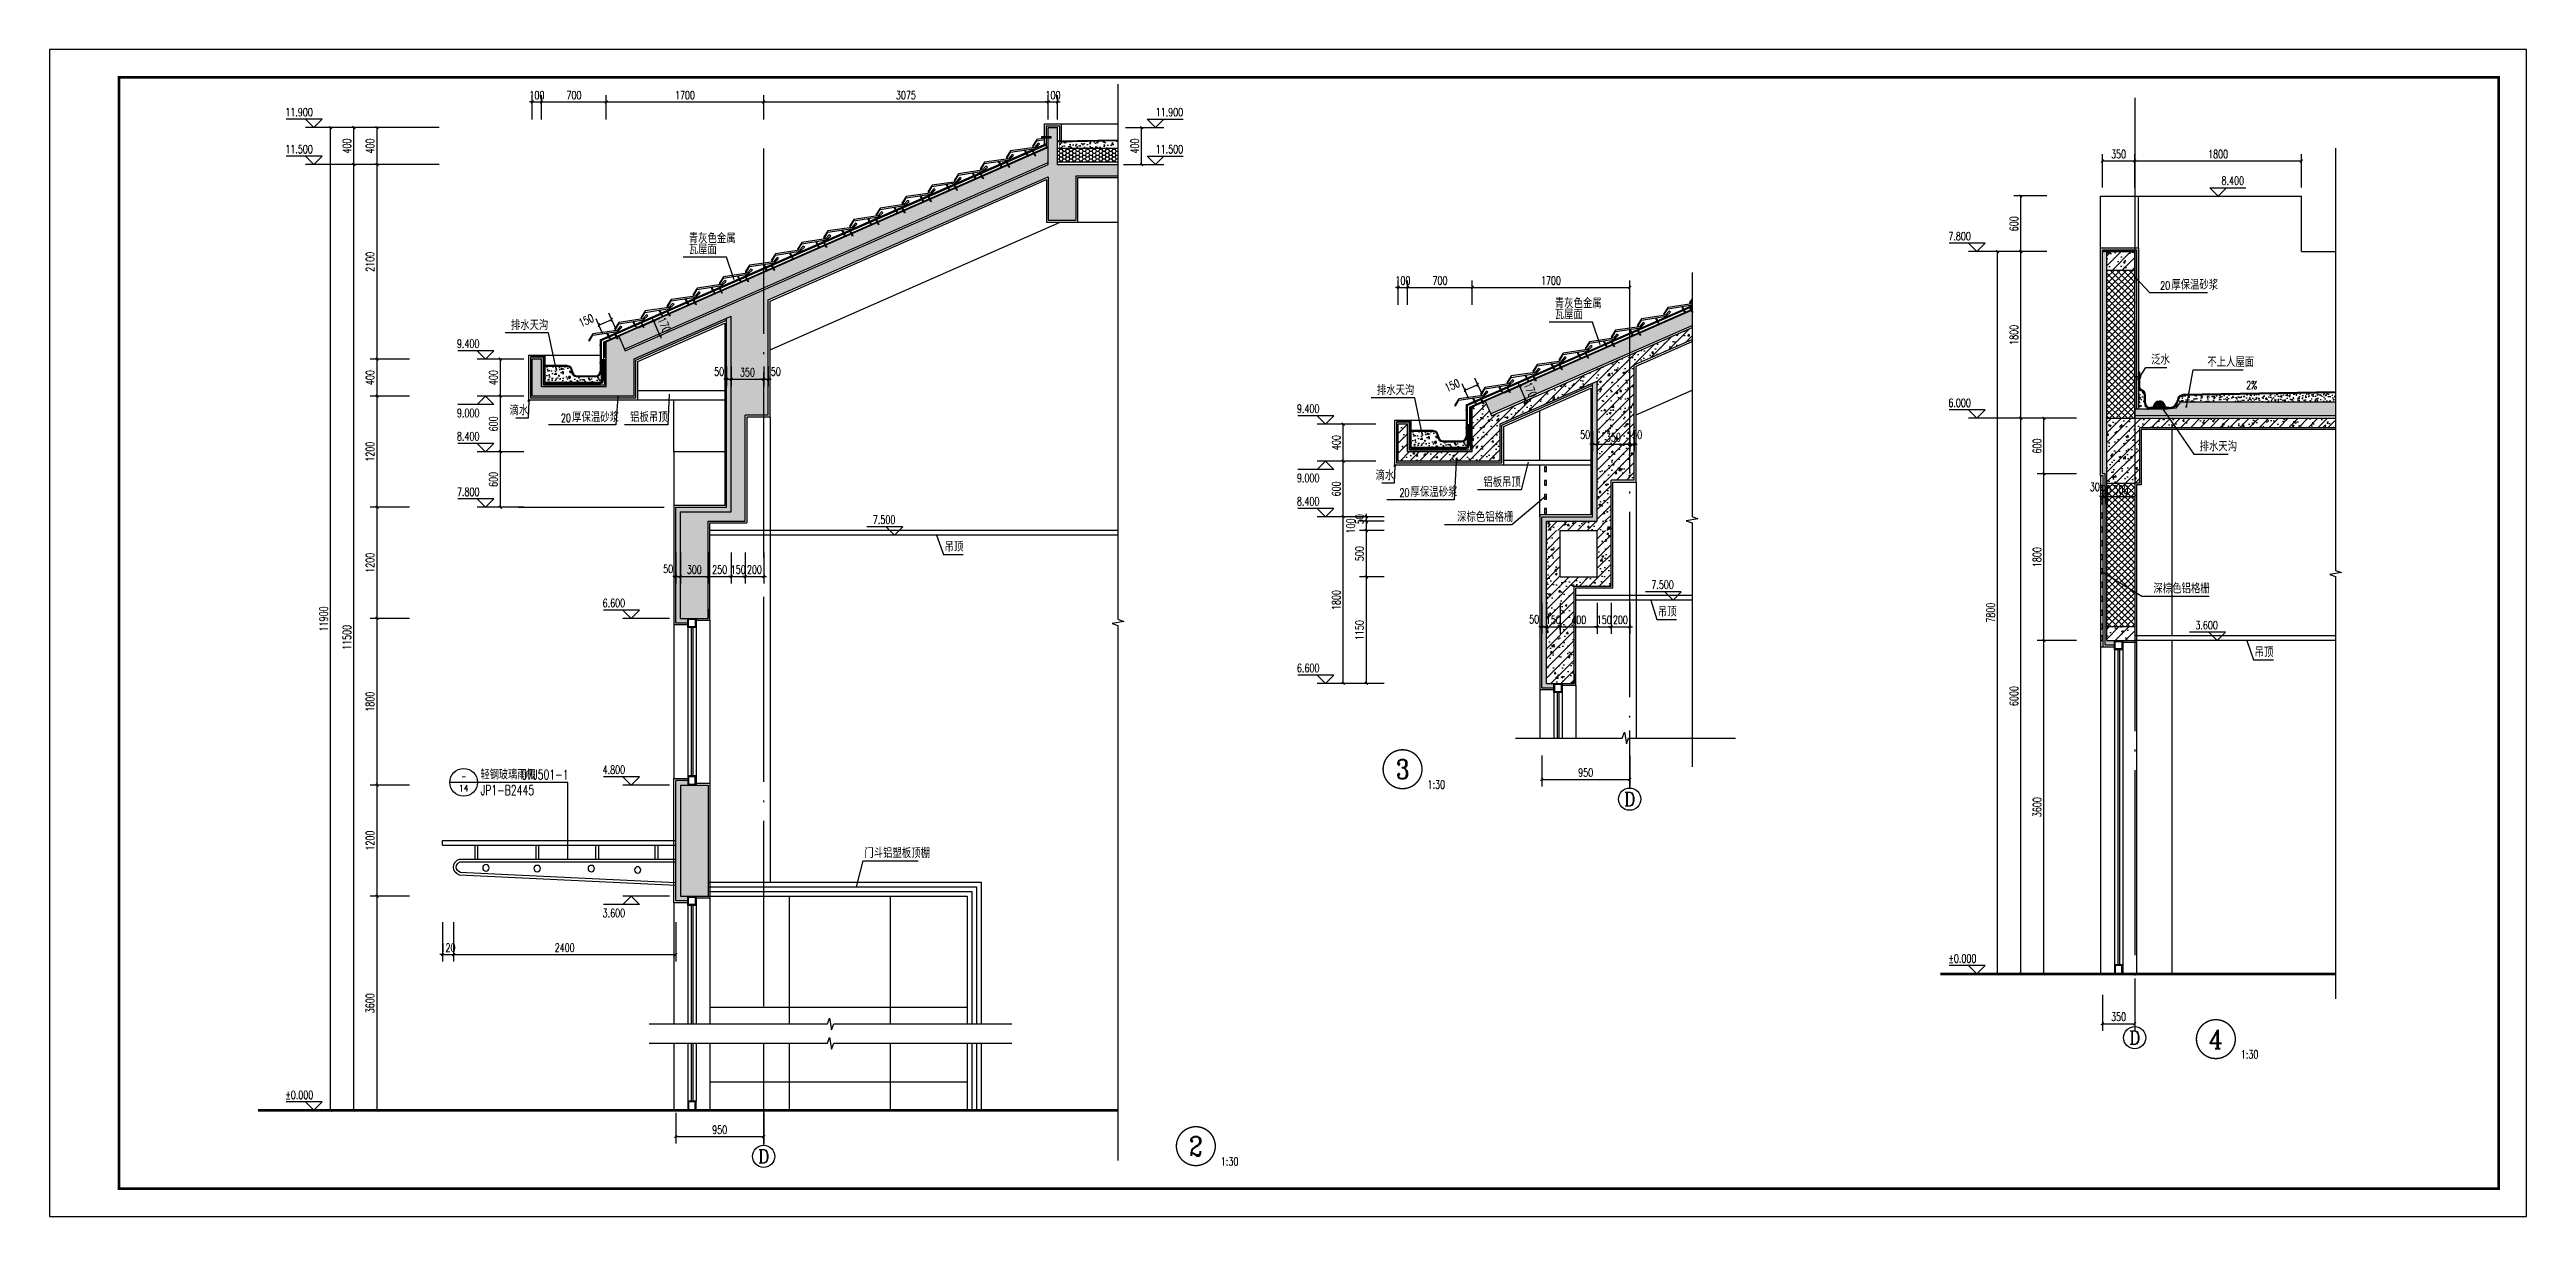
# Model space of a CAD drawing. Extents: x 63793 to 231107, y 20849 to 337643.
# Drawn here: x 139055 to 165815, y 47241 to 59841 of the extents above; entities that cross this region are included whole.
import ezdxf
from ezdxf.enums import TextEntityAlignment as Align

# ---------------------------------------------------------------- set-up
doc = ezdxf.new("R2010")
doc.units = 0
doc.header["$LTSCALE"] = 1000
doc.header["$MEASUREMENT"] = 0
for name, pattern in [('CONTINOUS', [0]), ('DASH', [0.35, 0.25, -0.1]), ('DOTE', [2.42, 2, -0.2, 0.02, -0.2]), ('HIDDEN', [0.375, 0.25, -0.125])]:
    doc.linetypes.add(name, pattern=pattern)
for name, color, linetype in [('A', 7, 'Continuous'), ('A-ELEV-玻璃幕墙', 142, 'Continuous'), ('AXIS', 3, 'Continuous'), ('AXIS_TEXT', 7, 'Continuous'), ('DIM_ELEV', 3, 'Continuous'), ('DIM_IDEN', 3, 'Continuous'), ('DIM_LEAD', 3, 'Continuous'), ('DIM_SYMB', 3, 'Continuous'), ('DOTE', 1, 'DOTE'), ('HID', 9, 'HIDDEN'), ('PUB_DIM', 3, 'Continuous'), ('PUB_TEXT', 7, 'Continuous'), ('PUB_TITLE', 4, 'Continuous'), ('STAIR', 2, 'Continuous'), ('SURFACE', 6, 'Continuous'), ('WALL', 2, 'Continuous'), ('填充', 8, 'Continuous'), ('干挂', 155, 'Continuous'), ('新块$0$WINDOW', 4, 'Continuous')]:
    doc.layers.add(name, color=color, linetype=linetype)
doc.styles.add('_HZTXT', font='txt.shx', dxfattribs={"width": 0.7, "bigfont": 'HZTXT.shx'})
doc.styles.add('_TCH_AXIS', font='COMPLEX', dxfattribs={"bigfont": 'GBCBIG'})
doc.styles.add('_TCH_DIM', font='SIMPLEX', dxfattribs={"bigfont": 'GBCBIG'})
doc.styles.add('_TCH_DIM_T3', font='SIMPLEX', dxfattribs={"width": 0.705882, "bigfont": 'GBCBIG'})
doc.styles.add('_TCH_LABEL', font='COMPLEX', dxfattribs={"bigfont": 'GBCBIG'})
doc.styles.add('COMPLEX', font='COMPLEX')
doc.styles.add('DIM_FONT', font='SIMPLEX', dxfattribs={"width": 0.7, "bigfont": 'GBCBIG'})
doc.dimstyles.new('_TCH_ARCH&&30', dxfattribs={"dimtxt": 89.25, "dimasz": 30, "dimexe": 75, "dimexo": 90, "dimgap": 30, "dimtad": 1, "dimdec": 0, "dimzin": 0, "dimdsep": 46, "dimtxsty": '_TCH_DIM_T3', "dimblk": 'ARCHTICK', "dimcen": 0.09, "dimclrt": 7, "dimazin": 2, "dimtfac": 1, "dimtdec": 0, "dimtix": 1, "dimtmove": 2, "dimatfit": 3, "dimldrblk": 'ARCHTICK', "dimfxl": 0, "dimtolj": 1, "dimtzin": 0, "dimarcsym": 0})
doc.dimstyles.new('DIMN30', dxfattribs={"dimscale": 0.3, "dimtxt": 300, "dimasz": 100, "dimexe": 250, "dimexo": 300, "dimgap": 150, "dimtad": 1, "dimdec": 0, "dimzin": 0, "dimdsep": 46, "dimtxsty": 'DIM_FONT', "dimblk": 'ARCHTICK', "dimcen": 0.09, "dimclrt": 7, "dimazin": 2, "dimtfac": 1, "dimtdec": 0, "dimtix": 1, "dimtmove": 2, "dimatfit": 3, "dimfxl": 0, "dimtolj": 1, "dimtzin": 0, "dimarcsym": 0})
pattern_1 = [(45, (-54906.27, 195378.846), (-53.033009, 53.033009), []), (50, (-54906.27, 195378.85), (215.17805, -18.82564), [22.5, -247.5]), (355, (-54906.27, 195378.85), (-41.6254, 225.65764), [18, -198]), (100.4514, (-54888.34, 195377.28), (173.55281, 206.83186), [19.12206, -210.34263]), (46.1842, (-54906.27, 195438.85), (320.17231, -49.6557), [33.75, -371.25]), (96.6356, (-54879.6, 195434.7), (280.3988, 292.23536), [28.6831, -315.5139]), (351.1842, (-54906.27, 195438.85), (280.3986, 292.2356), [27, -297]), (21, (-54876.27, 195423.85), (179.07212, -120.78567), [22.5, -247.5]), (326, (-54876.27, 195423.85), (72.9946, 217.54501), [18, -198]), (71.4514, (-54861.35, 195413.78), (252.06679, 96.75915), [19.12206, -210.34263]), (37.5, (-54906.27, 195378.846), (3.647957, 99.868156), [0, -195.6, 0, -201, 0, -198.75]), (7.5, (-54906.27, 195378.85), (78.92086, 118.323514), [0, -114.6, 0, -191.1, 0, -75.75]), (327.5, (-54973.17, 195378.846), (160.14673, -6.766462), [0, -75, 0, -234, 0, -310.5]), (317.5, (-55003.17, 195378.85), (174.95585, 30.031495), [0, -97.5, 0, -155.4, 0, -220.5])]
pattern_2 = [(0, (-53360.343, 196770.09), (30, 60), [0, -60]), (0, (-53395.443, 196761.99), (30, 60), [0, -60]), (0, (-53375.943, 196761.39), (30, 60), [0, -60]), (0, (-53354.643, 196779.09), (30, 60), [0, -60]), (0, (-53379.543, 196758.39), (30, 60), [0, -60]), (0, (-53348.643, 196816.89), (30, 60), [0, -60]), (0, (-53366.943, 196812.09), (30, 60), [0, -60]), (0, (-53357.343, 196804.59), (30, 60), [0, -60]), (0, (-53406.243, 196803.39), (30, 60), [0, -60]), (0, (-53376.843, 196800.69), (30, 60), [0, -60]), (0, (-53388.243, 196785.39), (30, 60), [0, -60]), (0, (-53387.643, 196762.89), (30, 60), [0, -60]), (0, (-53365.143, 196760.49), (30, 60), [0, -60]), (0, (-53348.643, 196786.89), (30, 60), [0, -60]), (0, (-53404.743, 196777.59), (30, 60), [0, -60]), (0, (-53399.643, 196787.79), (30, 60), [0, -60]), (0, (-53376.243, 196783.59), (30, 60), [0, -60]), (0, (-53384.643, 196774.89), (30, 60), [0, -60]), (0, (-53389.443, 196794.69), (30, 60), [0, -60]), (0, (-53381.943, 196817.19), (30, 60), [0, -60]), (0, (-53402.343, 196764.99), (30, 60), [0, -60]), (0, (-53369.343, 196804.89), (30, 60), [0, -60]), (0, (-53397.243, 196805.79), (30, 60), [0, -60]), (0, (-53402.043, 196813.59), (30, 60), [0, -60]), (130.601294, (-53352.3287, 196798.104), (-149.999998343, 180.000000787), [2.634155, -1103.7111]), (18.434949, (-53356.614, 196799.247), (149.99999945, 59.99999956), [2.710524, -376.76279]), (90, (-53356.614, 196796.676), (30, 60), [2.571428, -117.428565]), (161.565051, (-53354.043, 196795.818), (-150.00000076, 59.99999553), [2.710524, -376.76279]), (53.1301023, (-53354.043, 196795.818), (30.00000006, 59.99999997), [2.857143, -297.14285]), (135, (-53351.757, 196765.247), (-30.0000036, 59.999996), [2.424366, -167.28126]), (45, (-53355.186, 196765.247), (29.9999998, 59.9999998), [2.424366, -167.28126]), (135, (-53353.472, 196763.533), (-30.0000036, 59.999996), [2.424366, -167.28126]), (45, (-53353.472, 196763.533), (29.9999998, 59.9999998), [2.424366, -167.28126]), (116.56505, (-53380.614, 196805.533), (-5e-06, 119.999997), [3.194383, -63.88765]), (180, (-53382.043, 196808.39), (-30, 60), [3.428572, -56.571425]), (63.434949, (-53386.9, 196805.533), (3e-07, 119.999999), [3.194383, -63.88765]), (116.56505, (-53385.47, 196802.676), (-5e-06, 119.999997), [3.194383, -63.88765]), (0, (-53385.47, 196802.676), (30, 60), [3.428572, -56.571425]), (63.434949, (-53382.043, 196802.676), (3e-07, 119.999999), [3.194383, -63.88765]), (107.102728, (-53358.043, 196785.247), (-89.99999656, 300.000000484), [3.886135, -1628.29025]), (143.972626, (-53359.186, 196788.9613), (-569.999992774, 419.999999525), [3.886135, -812.202]), (180, (-53362.33, 196791.247), (-30, 60), [3.714286, -56.28571]), (36.0273733, (-53369.186, 196788.9613), (569.99999579, 419.99999547), [3.886135, -812.202]), (71.565051, (-53370.329, 196785.533), (90.00000046, 299.9999995), [3.614032, -375.85928]), (107.102728, (-53369.1859, 196781.8184), (-89.99999656, 300.000000484), [3.886135, -1628.29025]), (143.972626, (-53366.043, 196779.5327), (-569.999992774, 419.999999525), [3.886135, -812.202]), (0, (-53366.043, 196779.53), (30, 60), [3.714286, -56.28571]), (36.0273733, (-53362.3287, 196779.5327), (569.99999579, 419.99999547), [3.886135, -812.202]), (71.565051, (-53359.186, 196781.818), (90.00000046, 299.9999995), [3.614032, -375.85928]), (150.255118, (-53357.4716, 196813.247), (-90.00000021, 59.99999926), [2.303502, -481.43196]), (90, (-53359.472, 196812.104), (30, 60), [2.285714, -117.714275]), (29.7448813, (-53359.4716, 196812.104), (90.00000005, 59.99999972), [2.303502, -481.43196]), (116.56505, (-53371.47, 196770.676), (-5e-06, 119.999997), [3.194383, -63.88765]), (168.690067, (-53372.9, 196773.5327), (-270.0000002, 59.9999985), [2.913725, -608.96855]), (41.1859251, (-53378.043, 196772.104), (749.999995456, 659.99999423), [3.037184, -1272.5802]), (90, (-53378.043, 196769.247), (30, 60), [2.857143, -117.14285]), (138.814074, (-53375.7573, 196767.247), (-749.99998667, 660.000004204), [3.037184, -1272.5802]), (16.6992442, (-53375.7573, 196767.247), (989.999992552, 299.999996858), [2.982945, -1249.85375]), (60.9453959, (-53372.9001, 196768.104), (29.99999992, 59.99999947), [2.941609, -1232.53395]), (109.983106, (-53396.6144, 196795.8184), (-150.000000565, 419.999998889), [3.3442, -1401.21975]), (155.556045, (-53397.7573, 196798.9613), (-390.000001487, 179.99999626), [3.452299, -1446.51315]), (24.4439547, (-53404.043, 196798.9613), (390.000000195, 179.999999134), [3.452299, -1446.51315]), (70.0168934, (-53405.1859, 196795.8184), (150.000000452, 419.999998958), [3.3442, -1401.21975]), (109.983106, (-53404.043, 196792.6756), (-150.000000565, 419.999998889), [3.3442, -1401.21975]), (160.016893, (-53400.9, 196791.5327), (-150.00000009, 59.99999727), [3.3442, -698.93775]), (19.9831065, (-53400.9, 196791.5327), (149.99999918, 59.9999999), [3.3442, -698.93775]), (70.0168934, (-53397.7573, 196792.6756), (150.000000452, 419.999998958), [3.3442, -1401.21975]), (122.005383, (-53374.329, 196790.39), (-30.00000403, 59.99999694), [2.695423, -563.3434]), (18.434949, (-53378.329, 196791.818), (149.99999945, 59.99999956), [2.710524, -376.76279]), (90, (-53378.33, 196789.247), (30, 60), [2.571428, -117.428565]), (161.565051, (-53375.757, 196788.39), (-150.00000076, 59.99999553), [2.710524, -376.76279]), (54.4623222, (-53375.7573, 196788.39), (209.999999696, 299.99999955), [2.457807, -1029.82115]), (116.56505, (-53391.757, 196775.82), (-5e-06, 119.999997), [3.194383, -63.88765]), (180, (-53393.186, 196778.676), (-30, 60), [3.142857, -56.85714]), (59.0362434, (-53398.043, 196775.8184), (30.0000001, 59.99999971), [3.331973, -696.3822]), (120.963756, (-53396.3287, 196772.9613), (-30.0000041, 59.99999724), [3.331973, -696.3822]), (0, (-53396.33, 196772.96), (30, 60), [3.142857, -56.85714]), (63.434949, (-53393.186, 196772.96), (3e-07, 119.999999), [3.194383, -63.88765])]

msp = doc.modelspace()

# ---------------------------------------------------------------- texts
at = {"layer": 'PUB_TEXT'}
for s, height, style, width, p in [('11.900', 89.25, '_TCH_DIM', 0.705882, (141601.4, 59120.4)), ('11.900', 89.25, '_TCH_DIM', 0.705882, (151004.7, 59120.4)), ('11.500', 89.25, '_TCH_DIM', 0.705882, (141601.4, 58720.4)), ('11.500', 89.25, '_TCH_DIM', 0.705882, (151004.7, 58720.4)), ('8.400', 89.25, '_TCH_DIM', 0.705882, (162520.4, 58381.2)), ('7.800', 89.25, '_TCH_DIM', 0.705882, (159568.9, 57781.2)), ('20', 89.25, '_TCH_DIM', 0.705882, (161857.4, 57248.6)), ('9.400', 89.25, '_TCH_DIM', 0.705882, (143456.1, 56620.4)), ('2%', 89.25, '_TCH_DIM', 0.705882, (162785.9, 56172.5)), ('9.000', 89.25, '_TCH_DIM', 0.705882, (143456.1, 55872.4)), ('9.400', 89.25, '_TCH_DIM', 0.705882, (152531.8, 55918.6)), ('6.000', 89.25, '_TCH_DIM', 0.705882, (159568.9, 55981.2)), ('8.400', 89.25, '_TCH_DIM', 0.705882, (143456.1, 55620.4)), ('20', 89.25, '_TCH_DIM', 0.705882, (144580.3, 55819.3)), ('9.000', 89.25, '_TCH_DIM', 0.705882, (152531.8, 55170.6)), ('7.800', 89.25, '_TCH_DIM', 0.705882, (143456.1, 55020.4)), ('8.400', 89.25, '_TCH_DIM', 0.705882, (152531.8, 54918.6)), ('20', 89.25, '_TCH_DIM', 0.705882, (153638.9, 55012)), ('7.500', 89.25, '_TCH_DIM', 0.705882, (147949.5, 54720.4)), ('7.500', 89.25, '_TCH_DIM', 0.705882, (156359.6, 54018.6)), ('6.600', 89.25, '_TCH_DIM', 0.705882, (145029.7, 53820.4)), ('3.600', 89.25, '_TCH_DIM', 0.705882, (162238, 53581.2)), ('6.600', 89.25, '_TCH_DIM', 0.705882, (152531.8, 53118.6)), ('轻钢玻璃雨棚', 105, '_HZTXT', 0.7, (143710.9, 51959.7)), ('07J501-1', 105, '_HZTXT', 0.7, (144151.9, 51959.7)), ('4.800', 89.25, '_TCH_DIM', 0.705882, (145029.7, 52020.4)), ('1:30', 89.25, '_TCH_LABEL', 0.705882, (153942.3, 51860)), ('JP1-B2445', 105, '_HZTXT', 0.7, (143710.9, 51791.7)), ('3.600', 89.25, '_TCH_DIM', 0.705882, (145029.7, 50472.4)), ('%%P0.000', 89.25, '_TCH_DIM', 0.705882, (159568.9, 49981.2)), ('1:30', 89.25, '_TCH_LABEL', 0.705882, (162729.1, 48945.7)), ('%%P0.000', 89.25, '_TCH_DIM', 0.705882, (141601.4, 48508.6)), ('1:30', 89.25, '_TCH_LABEL', 0.705882, (151709.1, 47790))]:
    msp.add_text(s, height=height, dxfattribs=dict(at, style=style, width=width)).set_placement(p)
at = {"layer": 'PUB_TEXT', "style": '_TCH_DIM'}
for s, p in [('青灰色金属', (145960.2, 57750.9)), ('瓦屋面', (145960.2, 57631.2)), ('厚保温砂浆', (161977.4, 57248.6)), ('青灰色金属', (155316.5, 57049)), ('瓦屋面', (155316.5, 56929.3)), ('排水天沟', (144038.2, 56812.8)), ('泛水', (161760, 56440.7)), ('不上人屋面', (162366, 56414.8)), ('排水天沟', (153394.4, 56111)), ('滴水', (144024.7, 55893.2)), ('厚保温砂浆', (144700.3, 55819.3)), ('铝板吊顶', (145326.6, 55819.3)), ('排水天沟', (162283.3, 55503.5)), ('滴水', (153380.9, 55191.3)), ('铝板吊顶', (154545.3, 55117.5)), ('厚保温砂浆', (153758.9, 55012)), ('深棕色铝格栅', (154261.8, 54741.6)), ('吊顶', (148723.6, 54421.3)), ('深棕色铝格栅', (161784.4, 53969.5)), ('吊顶', (156429.8, 53719.4)), ('吊顶', (162878.1, 53282.1)), ('门斗铝塑板顶棚', (147857.1, 51112.7))]:
    msp.add_text(s, height=101.28, dxfattribs=at).set_placement(p)
at = {"layer": 'PUB_TEXT', "style": '_TCH_DIM', "width": 0.777778}
msp.add_text('-', height=78.3, dxfattribs=at).set_placement((143503.3, 51956), (143555.5, 51956), align=Align.FIT)
at = {"layer": 'PUB_TEXT'}
for s, height, style, p, p2 in [('3', 209.7, '_TCH_LABEL', (153602.4, 51965.2), (153742.1, 51965.2)), ('14', 67.94, '_TCH_DIM', (143479.3, 51830.9), (143579.6, 51830.9)), ('4', 200.4, '_TCH_LABEL', (162382.7, 49055.5), (162535.5, 49055.5)), ('2', 209.7, '_TCH_LABEL', (151369.2, 47895.2), (151509, 47895.2))]:
    msp.add_text(s, height=height, dxfattribs=dict(at, style=style)).set_placement(p, p2, align=Align.FIT)

# ---------------------------------------------------------------- blocks, each defined once
blk = doc.blocks.new('_ArchTick')
at = {"color": 0, "linetype": 'ByBlock', "const_width": 0.4}
blk.add_lwpolyline([(-0.5, -0.5), (0.5, 0.5)], dxfattribs=at)
blk = doc.blocks.new('*D1566')
at = {"layer": 'Defpoints', "color": 0, "transparency": 16777216}
for p in [(145335, 56801), (145649, 56754), (145403, 56646)]:
    blk.add_point(p, dxfattribs=at)
at = {"layer": 'PUB_DIM', "color": 0, "lineweight": -2, "transparency": 16777216}
for p, q in [((145417, 56838), (145649, 56940)), ((145486, 56682), (145718, 56784)), ((145581, 56909), (145569, 56937)), ((145581, 56909), (145649, 56754)), ((145649, 56754), (145661, 56726))]:
    blk.add_line(p, q, dxfattribs=at)
at = {"layer": 'PUB_DIM', "color": 0, "lineweight": -2, "transparency": 16777216, "xscale": 30, "yscale": 30, "zscale": 30}
for p, rotation in [((145581, 56909), 293.7394408380076), ((145649, 56754), 113.7394408380076)]:
    blk.add_blockref('_ArchTick', p, dxfattribs=dict(at, rotation=rotation))
at = {"layer": 'PUB_DIM', "color": 7, "transparency": 16777216, "insert": (145697, 56868), "char_height": 90, "attachment_point": 5, "rotation": 293.7394, "style": 'DIM_FONT'}
blk.add_mtext('\\A1;170', dxfattribs=at)
blk = doc.blocks.new('*D1567')
at = {"layer": 'Defpoints', "color": 0, "transparency": 16777216}
for p in [(154691, 56100), (154760, 55944), (155005, 56052)]:
    blk.add_point(p, dxfattribs=at)
at = {"layer": 'PUB_DIM', "color": 0, "lineweight": -2, "transparency": 16777216}
for p, q in [((154774, 56136), (155005, 56238)), ((154937, 56208), (154925, 56235)), ((154937, 56208), (155005, 56052)), ((154842, 55980), (155074, 56082)), ((155005, 56052), (155017, 56024))]:
    blk.add_line(p, q, dxfattribs=at)
at = {"layer": 'PUB_DIM', "color": 0, "lineweight": -2, "transparency": 16777216, "xscale": 30, "yscale": 30, "zscale": 30}
for p, rotation in [((154937, 56208), 293.7394408380076), ((155005, 56052), 113.7394408380076)]:
    blk.add_blockref('_ArchTick', p, dxfattribs=dict(at, rotation=rotation))
at = {"layer": 'PUB_DIM', "color": 7, "transparency": 16777216, "insert": (155053, 56166), "char_height": 90, "attachment_point": 5, "rotation": 293.7394, "style": 'DIM_FONT'}
blk.add_mtext('\\A1;170', dxfattribs=at)
blk = doc.blocks.new('GRAT')
blk.add_lwpolyline([(-60, 0), (-60, 5), (60, 5), (60, 0)], close=True)
blk.add_arc((0, 5), 50, 0, 180)
at = {"layer": 'HID', "extrusion": (0.130526, 0, -0.991445)}
blk.add_arc((5, 0), 50, 270, 348.5217, dxfattribs=at)
at = {"layer": 'HID', "extrusion": (0.382683, 0, -0.92388)}
blk.add_arc((5, 0), 50, 270, 348.5217, dxfattribs=at)
at = {"layer": 'HID', "extrusion": (0.608761, 0, -0.793353)}
blk.add_arc((5, 0), 50, 270, 348.5217, dxfattribs=at)
at = {"layer": 'HID', "extrusion": (0.793353, 0, -0.608761)}
blk.add_arc((5, 0), 50, 270, 348.5217, dxfattribs=at)
at = {"layer": 'HID', "extrusion": (0.92388, 0, -0.382683)}
blk.add_arc((5, 0), 50, 270, 348.5217, dxfattribs=at)
at = {"layer": 'HID', "extrusion": (0.991445, 0, -0.130526)}
blk.add_arc((5, 0), 50, 270, 348.5217, dxfattribs=at)
at = {"layer": 'HID', "extrusion": (0.991445, 0, 0.130526)}
blk.add_arc((5, 0), 50, 270, 348.5217, dxfattribs=at)
at = {"layer": 'HID', "extrusion": (0.92388, 0, 0.382683)}
blk.add_arc((5, 0), 50, 270, 348.5217, dxfattribs=at)
at = {"layer": 'HID', "extrusion": (0.793353, 0, 0.608761)}
blk.add_arc((5, 0), 50, 270, 348.5217, dxfattribs=at)
at = {"layer": 'HID', "extrusion": (0.608761, 0, 0.793353)}
blk.add_arc((5, 0), 50, 270, 348.5217, dxfattribs=at)
at = {"layer": 'HID', "extrusion": (0.382683, 0, 0.92388)}
blk.add_arc((5, 0), 50, 270, 348.5217, dxfattribs=at)
at = {"layer": 'HID', "extrusion": (0.130526, 0, 0.991445)}
blk.add_arc((5, 0), 50, 270, 348.5217, dxfattribs=at)
blk = doc.blocks.new('ddd')
at = {"layer": 'A-ELEV-玻璃幕墙'}
for p, q in [((219058, -84048), (216538, -84048)), ((219058, -84098), (216538, -84098)), ((218872, -84248), (216538, -84248)), ((218872, -84278), (216538, -84278)), ((216728, -84248), (216728, -84098)), ((216758, -84248), (216758, -84098)), ((217370, -84248), (217370, -84098)), ((217400, -84248), (217400, -84098)), ((218016, -84248), (218016, -84098)), ((218046, -84248), (218046, -84098)), ((218675, -84248), (218675, -84098)), ((218705, -84248), (218705, -84098)), ((219058, -84098), (219058, -84048)), ((218871, -84389), (216538, -84500)), ((218872, -84419), (216538, -84530))]:
    blk.add_line(p, q, dxfattribs=at)
for centre in [(216949, -84365), (217450, -84350), (218034, -84350), (218588, -84341)]:
    blk.add_circle(centre, 35, dxfattribs=at)
for radius in [58.4, 88.4]:
    blk.add_arc((218850, -84334), radius, 284.4298, 75.5702, dxfattribs=at)
blk = doc.blocks.new('*D1627')
at = {"layer": 'Defpoints', "color": 0, "transparency": 16777216}
for p in [(153031, 55797), (153472, 55797), (153472, 55397)]:
    blk.add_point(p, dxfattribs=at)
at = {"layer": 'DIM_ELEV', "color": 0, "lineweight": -2, "transparency": 16777216}
for p, q in [((153382, 55797), (152956, 55797)), ((153031, 55397), (153031, 55797)), ((153382, 55397), (152956, 55397))]:
    blk.add_line(p, q, dxfattribs=at)
at = {"layer": 'DIM_ELEV', "color": 0, "lineweight": -2, "transparency": 16777216, "xscale": 30, "yscale": 30, "zscale": 30}
for p, rotation in [((153031, 55797), 90), ((153031, 55397), 270)]:
    blk.add_blockref('_ArchTick', p, dxfattribs=dict(at, rotation=rotation))
at = {"layer": 'DIM_ELEV', "color": 7, "transparency": 16777216, "insert": (152956, 55597), "char_height": 89.2, "attachment_point": 5, "rotation": 90, "style": '_TCH_DIM_T3'}
blk.add_mtext('\\A1;400', dxfattribs=at)
blk = doc.blocks.new('*D1628')
at = {"layer": 'Defpoints', "color": 0, "transparency": 16777216}
for p in [(153031, 55397), (153472, 55397), (153472, 54797)]:
    blk.add_point(p, dxfattribs=at)
at = {"layer": 'DIM_ELEV', "color": 0, "lineweight": -2, "transparency": 16777216}
for p, q in [((153382, 55397), (152956, 55397)), ((153031, 54797), (153031, 55397)), ((153382, 54797), (152956, 54797))]:
    blk.add_line(p, q, dxfattribs=at)
at = {"layer": 'DIM_ELEV', "color": 0, "lineweight": -2, "transparency": 16777216, "xscale": 30, "yscale": 30, "zscale": 30}
for p, rotation in [((153031, 55397), 90), ((153031, 54797), 270)]:
    blk.add_blockref('_ArchTick', p, dxfattribs=dict(at, rotation=rotation))
at = {"layer": 'DIM_ELEV', "color": 7, "transparency": 16777216, "insert": (152956, 55097), "char_height": 89.2, "attachment_point": 5, "rotation": 90, "style": '_TCH_DIM_T3'}
blk.add_mtext('\\A1;600', dxfattribs=at)
blk = doc.blocks.new('*D1629')
at = {"layer": 'Defpoints', "color": 0, "transparency": 16777216}
for p in [(153031, 54797), (153472, 54797), (153472, 52997)]:
    blk.add_point(p, dxfattribs=at)
at = {"layer": 'DIM_ELEV', "color": 0, "lineweight": -2, "transparency": 16777216}
for p, q in [((153382, 54797), (152956, 54797)), ((153031, 52997), (153031, 54797)), ((153382, 52997), (152956, 52997))]:
    blk.add_line(p, q, dxfattribs=at)
at = {"layer": 'DIM_ELEV', "color": 0, "lineweight": -2, "transparency": 16777216, "xscale": 30, "yscale": 30, "zscale": 30}
for p, rotation in [((153031, 54797), 90), ((153031, 52997), 270)]:
    blk.add_blockref('_ArchTick', p, dxfattribs=dict(at, rotation=rotation))
at = {"layer": 'DIM_ELEV', "color": 7, "transparency": 16777216, "insert": (152956, 53897), "char_height": 89.2, "attachment_point": 5, "rotation": 90, "style": '_TCH_DIM_T3'}
blk.add_mtext('\\A1;1800', dxfattribs=at)
blk = doc.blocks.new('*D323')
at = {"layer": 'Defpoints', "color": 0, "transparency": 16777216}
for p in [(161233, 55210), (161263, 55210), (161263, 55016)]:
    blk.add_point(p, dxfattribs=at)
at = {"layer": 'PUB_DIM', "color": 0, "lineweight": -2, "transparency": 16777216}
for p, q in [((161233, 55016), (161203, 55016)), ((161233, 55120), (161233, 54941)), ((161233, 55016), (161263, 55016)), ((161263, 55120), (161263, 54941)), ((161263, 55016), (161293, 55016))]:
    blk.add_line(p, q, dxfattribs=at)
at = {"layer": 'PUB_DIM', "color": 0, "lineweight": -2, "transparency": 16777216, "xscale": 30, "yscale": 30, "zscale": 30}
blk.add_blockref('_ArchTick', (161233, 55016), dxfattribs=at)
at = {"layer": 'PUB_DIM', "color": 0, "lineweight": -2, "transparency": 16777216, "xscale": 30, "yscale": 30, "zscale": 30, "rotation": 180}
blk.add_blockref('_ArchTick', (161263, 55016), dxfattribs=at)
at = {"layer": 'PUB_DIM', "color": 7, "transparency": 16777216, "insert": (161152, 55119), "char_height": 89.2, "attachment_point": 5, "style": '_TCH_DIM_T3'}
blk.add_mtext('\\A1;30', dxfattribs=at)
blk = doc.blocks.new('*D324')
at = {"layer": 'Defpoints', "color": 0, "transparency": 16777216}
for p in [(161263, 55210), (161283, 55210), (161283, 55016)]:
    blk.add_point(p, dxfattribs=at)
at = {"layer": 'PUB_DIM', "color": 0, "lineweight": -2, "transparency": 16777216}
for p, q in [((161263, 55016), (161233, 55016)), ((161263, 55120), (161263, 54941)), ((161263, 55016), (161283, 55016)), ((161283, 55120), (161283, 54941)), ((161283, 55016), (161313, 55016))]:
    blk.add_line(p, q, dxfattribs=at)
at = {"layer": 'PUB_DIM', "color": 0, "lineweight": -2, "transparency": 16777216, "xscale": 30, "yscale": 30, "zscale": 30}
blk.add_blockref('_ArchTick', (161263, 55016), dxfattribs=at)
at = {"layer": 'PUB_DIM', "color": 0, "lineweight": -2, "transparency": 16777216, "xscale": 30, "yscale": 30, "zscale": 30, "rotation": 180}
blk.add_blockref('_ArchTick', (161283, 55016), dxfattribs=at)
at = {"layer": 'PUB_DIM', "color": 7, "transparency": 16777216, "insert": (161273, 55090), "char_height": 89.2, "attachment_point": 5, "style": '_TCH_DIM_T3'}
blk.add_mtext('\\A1;20', dxfattribs=at)
blk = doc.blocks.new('*D325')
at = {"layer": 'Defpoints', "color": 0, "transparency": 16777216}
for p in [(161283, 55210), (161583, 55210), (161583, 55016)]:
    blk.add_point(p, dxfattribs=at)
at = {"layer": 'PUB_DIM', "color": 0, "lineweight": -2, "transparency": 16777216}
for p, q in [((161283, 55120), (161283, 54941)), ((161283, 55016), (161583, 55016)), ((161583, 55120), (161583, 54941))]:
    blk.add_line(p, q, dxfattribs=at)
at = {"layer": 'PUB_DIM', "color": 0, "lineweight": -2, "transparency": 16777216, "xscale": 30, "yscale": 30, "zscale": 30, "rotation": 180}
blk.add_blockref('_ArchTick', (161283, 55016), dxfattribs=at)
at = {"layer": 'PUB_DIM', "color": 0, "lineweight": -2, "transparency": 16777216, "xscale": 30, "yscale": 30, "zscale": 30}
blk.add_blockref('_ArchTick', (161583, 55016), dxfattribs=at)
at = {"layer": 'PUB_DIM', "color": 7, "transparency": 16777216, "insert": (161433, 55090), "char_height": 89.2, "attachment_point": 5, "style": '_TCH_DIM_T3'}
blk.add_mtext('\\A1;300', dxfattribs=at)
blk = doc.blocks.new('*D326')
at = {"layer": 'Defpoints', "color": 0, "transparency": 16777216}
for p in [(163383, 58638), (161583, 58260), (163383, 58260)]:
    blk.add_point(p, dxfattribs=at)
at = {"layer": 'PUB_DIM', "color": 0, "lineweight": -2, "transparency": 16777216}
for p, q in [((161583, 58350), (161583, 58713)), ((161583, 58638), (163383, 58638)), ((163383, 58350), (163383, 58713))]:
    blk.add_line(p, q, dxfattribs=at)
at = {"layer": 'PUB_DIM', "color": 0, "lineweight": -2, "transparency": 16777216, "xscale": 30, "yscale": 30, "zscale": 30, "rotation": 180}
blk.add_blockref('_ArchTick', (161583, 58638), dxfattribs=at)
at = {"layer": 'PUB_DIM', "color": 0, "lineweight": -2, "transparency": 16777216, "xscale": 30, "yscale": 30, "zscale": 30}
blk.add_blockref('_ArchTick', (163383, 58638), dxfattribs=at)
at = {"layer": 'PUB_DIM', "color": 7, "transparency": 16777216, "insert": (162483, 58712), "char_height": 89.2, "attachment_point": 5, "style": '_TCH_DIM_T3'}
blk.add_mtext('\\A1;1800', dxfattribs=at)
blk = doc.blocks.new('*D327')
at = {"layer": 'Defpoints', "color": 0, "transparency": 16777216}
for p in [(161583, 58638), (161233, 58260), (161583, 58260)]:
    blk.add_point(p, dxfattribs=at)
at = {"layer": 'PUB_DIM', "color": 0, "lineweight": -2, "transparency": 16777216}
for p, q in [((161233, 58350), (161233, 58713)), ((161233, 58638), (161583, 58638)), ((161583, 58350), (161583, 58713))]:
    blk.add_line(p, q, dxfattribs=at)
at = {"layer": 'PUB_DIM', "color": 0, "lineweight": -2, "transparency": 16777216, "xscale": 30, "yscale": 30, "zscale": 30, "rotation": 180}
blk.add_blockref('_ArchTick', (161233, 58638), dxfattribs=at)
at = {"layer": 'PUB_DIM', "color": 0, "lineweight": -2, "transparency": 16777216, "xscale": 30, "yscale": 30, "zscale": 30}
blk.add_blockref('_ArchTick', (161583, 58638), dxfattribs=at)
at = {"layer": 'PUB_DIM', "color": 7, "transparency": 16777216, "insert": (161408, 58712), "char_height": 89.2, "attachment_point": 5, "style": '_TCH_DIM_T3'}
blk.add_mtext('\\A1;350', dxfattribs=at)
blk = doc.blocks.new('*D328')
at = {"layer": 'AXIS', "color": 0, "lineweight": -2, "transparency": 16777216}
for p, q in [((161233, 49634), (161233, 49247)), ((161583, 49634), (161583, 49247)), ((161233, 49322), (161583, 49322))]:
    blk.add_line(p, q, dxfattribs=at)
at = {"layer": 'Defpoints', "color": 0, "transparency": 16777216}
for p in [(161233, 49724), (161583, 49724), (161583, 49322)]:
    blk.add_point(p, dxfattribs=at)
at = {"layer": 'AXIS', "color": 0, "lineweight": -2, "transparency": 16777216, "xscale": 30, "yscale": 30, "zscale": 30, "rotation": 180}
blk.add_blockref('_ArchTick', (161233, 49322), dxfattribs=at)
at = {"layer": 'AXIS', "color": 0, "lineweight": -2, "transparency": 16777216, "xscale": 30, "yscale": 30, "zscale": 30}
blk.add_blockref('_ArchTick', (161583, 49322), dxfattribs=at)
at = {"layer": 'AXIS', "color": 7, "transparency": 16777216, "insert": (161408, 49397), "char_height": 89.2, "attachment_point": 5, "style": '_TCH_DIM_T3'}
blk.add_mtext('\\A1;350', dxfattribs=at)
blk = doc.blocks.new('*D329')
at = {"layer": 'Defpoints', "color": 0, "transparency": 16777216}
for p in [(160602, 53460), (161044, 53460), (161044, 49860)]:
    blk.add_point(p, dxfattribs=at)
at = {"layer": 'PUB_DIM', "color": 0, "lineweight": -2, "transparency": 16777216}
for p, q in [((160954, 53460), (160527, 53460)), ((160602, 49860), (160602, 53460)), ((160954, 49860), (160527, 49860))]:
    blk.add_line(p, q, dxfattribs=at)
at = {"layer": 'PUB_DIM', "color": 0, "lineweight": -2, "transparency": 16777216, "xscale": 30, "yscale": 30, "zscale": 30}
for p, rotation in [((160602, 53460), 90), ((160602, 49860), 270)]:
    blk.add_blockref('_ArchTick', p, dxfattribs=dict(at, rotation=rotation))
at = {"layer": 'PUB_DIM', "color": 7, "transparency": 16777216, "insert": (160528, 51660), "char_height": 89.2, "attachment_point": 5, "rotation": 90, "style": '_TCH_DIM_T3'}
blk.add_mtext('\\A1;3600', dxfattribs=at)
blk = doc.blocks.new('*D330')
at = {"layer": 'Defpoints', "color": 0, "transparency": 16777216}
for p in [(160602, 55260), (161044, 55260), (161044, 53460)]:
    blk.add_point(p, dxfattribs=at)
at = {"layer": 'PUB_DIM', "color": 0, "lineweight": -2, "transparency": 16777216}
for p, q in [((160954, 55260), (160527, 55260)), ((160602, 53460), (160602, 55260)), ((160954, 53460), (160527, 53460))]:
    blk.add_line(p, q, dxfattribs=at)
at = {"layer": 'PUB_DIM', "color": 0, "lineweight": -2, "transparency": 16777216, "xscale": 30, "yscale": 30, "zscale": 30}
for p, rotation in [((160602, 55260), 90), ((160602, 53460), 270)]:
    blk.add_blockref('_ArchTick', p, dxfattribs=dict(at, rotation=rotation))
at = {"layer": 'PUB_DIM', "color": 7, "transparency": 16777216, "insert": (160528, 54360), "char_height": 89.2, "attachment_point": 5, "rotation": 90, "style": '_TCH_DIM_T3'}
blk.add_mtext('\\A1;1800', dxfattribs=at)
blk = doc.blocks.new('*D331')
at = {"layer": 'Defpoints', "color": 0, "transparency": 16777216}
for p in [(160602, 55860), (161044, 55860), (161044, 55260)]:
    blk.add_point(p, dxfattribs=at)
at = {"layer": 'PUB_DIM', "color": 0, "lineweight": -2, "transparency": 16777216}
for p, q in [((160954, 55860), (160527, 55860)), ((160602, 55260), (160602, 55860)), ((160954, 55260), (160527, 55260))]:
    blk.add_line(p, q, dxfattribs=at)
at = {"layer": 'PUB_DIM', "color": 0, "lineweight": -2, "transparency": 16777216, "xscale": 30, "yscale": 30, "zscale": 30}
for p, rotation in [((160602, 55860), 90), ((160602, 55260), 270)]:
    blk.add_blockref('_ArchTick', p, dxfattribs=dict(at, rotation=rotation))
at = {"layer": 'PUB_DIM', "color": 7, "transparency": 16777216, "insert": (160528, 55560), "char_height": 89.2, "attachment_point": 5, "rotation": 90, "style": '_TCH_DIM_T3'}
blk.add_mtext('\\A1;600', dxfattribs=at)
blk = doc.blocks.new('*D332')
at = {"layer": 'AXIS', "color": 0, "lineweight": -2, "transparency": 16777216}
for p, q in [((160619, 57660), (160026, 57660)), ((160101, 49860), (160101, 57660)), ((160619, 49860), (160026, 49860))]:
    blk.add_line(p, q, dxfattribs=at)
at = {"layer": 'Defpoints', "color": 0, "transparency": 16777216}
for p in [(160101, 57660), (160709, 57660), (160709, 49860)]:
    blk.add_point(p, dxfattribs=at)
at = {"layer": 'AXIS', "color": 0, "lineweight": -2, "transparency": 16777216, "xscale": 30, "yscale": 30, "zscale": 30}
for p, rotation in [((160101, 57660), 90), ((160101, 49860), 270)]:
    blk.add_blockref('_ArchTick', p, dxfattribs=dict(at, rotation=rotation))
at = {"layer": 'AXIS', "color": 7, "transparency": 16777216, "insert": (160026, 53760), "char_height": 89.2, "attachment_point": 5, "rotation": 90, "style": '_TCH_DIM_T3'}
blk.add_mtext('\\A1;7800', dxfattribs=at)
blk = doc.blocks.new('*D333')
at = {"layer": 'AXIS', "color": 0, "lineweight": -2, "transparency": 16777216}
for p, q in [((160634, 55860), (160277, 55860)), ((160352, 49860), (160352, 55860)), ((160634, 49860), (160277, 49860))]:
    blk.add_line(p, q, dxfattribs=at)
at = {"layer": 'Defpoints', "color": 0, "transparency": 16777216}
for p in [(160352, 55860), (160724, 55860), (160724, 49860)]:
    blk.add_point(p, dxfattribs=at)
at = {"layer": 'AXIS', "color": 0, "lineweight": -2, "transparency": 16777216, "xscale": 30, "yscale": 30, "zscale": 30}
for p, rotation in [((160352, 55860), 90), ((160352, 49860), 270)]:
    blk.add_blockref('_ArchTick', p, dxfattribs=dict(at, rotation=rotation))
at = {"layer": 'AXIS', "color": 7, "transparency": 16777216, "insert": (160277, 52860), "char_height": 89.2, "attachment_point": 5, "rotation": 90, "style": '_TCH_DIM_T3'}
blk.add_mtext('\\A1;6000', dxfattribs=at)
blk = doc.blocks.new('*D334')
at = {"layer": 'AXIS', "color": 0, "lineweight": -2, "transparency": 16777216}
for p, q in [((160634, 57660), (160277, 57660)), ((160352, 55860), (160352, 57660)), ((160634, 55860), (160277, 55860))]:
    blk.add_line(p, q, dxfattribs=at)
at = {"layer": 'Defpoints', "color": 0, "transparency": 16777216}
for p in [(160352, 57660), (160724, 57660), (160724, 55860)]:
    blk.add_point(p, dxfattribs=at)
at = {"layer": 'AXIS', "color": 0, "lineweight": -2, "transparency": 16777216, "xscale": 30, "yscale": 30, "zscale": 30}
for p, rotation in [((160352, 57660), 90), ((160352, 55860), 270)]:
    blk.add_blockref('_ArchTick', p, dxfattribs=dict(at, rotation=rotation))
at = {"layer": 'AXIS', "color": 7, "transparency": 16777216, "insert": (160277, 56760), "char_height": 89.2, "attachment_point": 5, "rotation": 90, "style": '_TCH_DIM_T3'}
blk.add_mtext('\\A1;1800', dxfattribs=at)
blk = doc.blocks.new('*D335')
at = {"layer": 'AXIS', "color": 0, "lineweight": -2, "transparency": 16777216}
for p, q in [((160634, 58260), (160277, 58260)), ((160352, 57660), (160352, 58260)), ((160634, 57660), (160277, 57660))]:
    blk.add_line(p, q, dxfattribs=at)
at = {"layer": 'Defpoints', "color": 0, "transparency": 16777216}
for p in [(160352, 58260), (160724, 58260), (160724, 57660)]:
    blk.add_point(p, dxfattribs=at)
at = {"layer": 'AXIS', "color": 0, "lineweight": -2, "transparency": 16777216, "xscale": 30, "yscale": 30, "zscale": 30}
for p, rotation in [((160352, 58260), 90), ((160352, 57660), 270)]:
    blk.add_blockref('_ArchTick', p, dxfattribs=dict(at, rotation=rotation))
at = {"layer": 'AXIS', "color": 7, "transparency": 16777216, "insert": (160277, 57960), "char_height": 89.2, "attachment_point": 5, "rotation": 90, "style": '_TCH_DIM_T3'}
blk.add_mtext('\\A1;600', dxfattribs=at)
blk = doc.blocks.new('*D336')
at = {"layer": 'Defpoints', "color": 0, "transparency": 16777216}
for p in [(156126, 57273), (154426, 56994), (156126, 56994)]:
    blk.add_point(p, dxfattribs=at)
at = {"layer": 'PUB_DIM', "color": 0, "lineweight": -2, "transparency": 16777216}
for p, q in [((154426, 57084), (154426, 57348)), ((154426, 57273), (156126, 57273)), ((156126, 57084), (156126, 57348))]:
    blk.add_line(p, q, dxfattribs=at)
at = {"layer": 'PUB_DIM', "color": 0, "lineweight": -2, "transparency": 16777216, "xscale": 30, "yscale": 30, "zscale": 30, "rotation": 180}
blk.add_blockref('_ArchTick', (154426, 57273), dxfattribs=at)
at = {"layer": 'PUB_DIM', "color": 0, "lineweight": -2, "transparency": 16777216, "xscale": 30, "yscale": 30, "zscale": 30}
blk.add_blockref('_ArchTick', (156126, 57273), dxfattribs=at)
at = {"layer": 'PUB_DIM', "color": 7, "transparency": 16777216, "insert": (155276, 57347), "char_height": 89.2, "attachment_point": 5, "style": '_TCH_DIM_T3'}
blk.add_mtext('\\A1;1700', dxfattribs=at)
blk = doc.blocks.new('*D337')
at = {"layer": 'Defpoints', "color": 0, "transparency": 16777216}
for p in [(154426, 57273), (153726, 56994), (154426, 56994)]:
    blk.add_point(p, dxfattribs=at)
at = {"layer": 'PUB_DIM', "color": 0, "lineweight": -2, "transparency": 16777216}
for p, q in [((153726, 57084), (153726, 57348)), ((153726, 57273), (154426, 57273)), ((154426, 57084), (154426, 57348))]:
    blk.add_line(p, q, dxfattribs=at)
at = {"layer": 'PUB_DIM', "color": 0, "lineweight": -2, "transparency": 16777216, "xscale": 30, "yscale": 30, "zscale": 30, "rotation": 180}
blk.add_blockref('_ArchTick', (153726, 57273), dxfattribs=at)
at = {"layer": 'PUB_DIM', "color": 0, "lineweight": -2, "transparency": 16777216, "xscale": 30, "yscale": 30, "zscale": 30}
blk.add_blockref('_ArchTick', (154426, 57273), dxfattribs=at)
at = {"layer": 'PUB_DIM', "color": 7, "transparency": 16777216, "insert": (154076, 57347), "char_height": 89.2, "attachment_point": 5, "style": '_TCH_DIM_T3'}
blk.add_mtext('\\A1;700', dxfattribs=at)
blk = doc.blocks.new('*D338')
at = {"layer": 'Defpoints', "color": 0, "transparency": 16777216}
for p in [(153726, 57273), (153626, 56994), (153726, 56994)]:
    blk.add_point(p, dxfattribs=at)
at = {"layer": 'PUB_DIM', "color": 0, "lineweight": -2, "transparency": 16777216}
for p, q in [((153626, 57273), (153596, 57273)), ((153626, 57084), (153626, 57348)), ((153626, 57273), (153726, 57273)), ((153726, 57084), (153726, 57348)), ((153726, 57273), (153756, 57273))]:
    blk.add_line(p, q, dxfattribs=at)
at = {"layer": 'PUB_DIM', "color": 0, "lineweight": -2, "transparency": 16777216, "xscale": 30, "yscale": 30, "zscale": 30}
blk.add_blockref('_ArchTick', (153626, 57273), dxfattribs=at)
at = {"layer": 'PUB_DIM', "color": 0, "lineweight": -2, "transparency": 16777216, "xscale": 30, "yscale": 30, "zscale": 30, "rotation": 180}
blk.add_blockref('_ArchTick', (153726, 57273), dxfattribs=at)
at = {"layer": 'PUB_DIM', "color": 7, "transparency": 16777216, "insert": (153676, 57347), "char_height": 89.2, "attachment_point": 5, "style": '_TCH_DIM_T3'}
blk.add_mtext('\\A1;100', dxfattribs=at)
blk = doc.blocks.new('*D339')
at = {"layer": 'Defpoints', "color": 0, "transparency": 16777216}
for p in [(153281, 54147), (153562, 54147), (153562, 52997)]:
    blk.add_point(p, dxfattribs=at)
at = {"layer": 'PUB_DIM', "color": 0, "lineweight": -2, "transparency": 16777216}
for p, q in [((153472, 54147), (153206, 54147)), ((153281, 52997), (153281, 54147)), ((153472, 52997), (153206, 52997))]:
    blk.add_line(p, q, dxfattribs=at)
at = {"layer": 'PUB_DIM', "color": 0, "lineweight": -2, "transparency": 16777216, "xscale": 30, "yscale": 30, "zscale": 30}
for p, rotation in [((153281, 54147), 90), ((153281, 52997), 270)]:
    blk.add_blockref('_ArchTick', p, dxfattribs=dict(at, rotation=rotation))
at = {"layer": 'PUB_DIM', "color": 7, "transparency": 16777216, "insert": (153207, 53572), "char_height": 89.2, "attachment_point": 5, "rotation": 90, "style": '_TCH_DIM_T3'}
blk.add_mtext('\\A1;1150', dxfattribs=at)
blk = doc.blocks.new('*D340')
at = {"layer": 'Defpoints', "color": 0, "transparency": 16777216}
for p in [(153281, 54647), (153562, 54647), (153562, 54147)]:
    blk.add_point(p, dxfattribs=at)
at = {"layer": 'PUB_DIM', "color": 0, "lineweight": -2, "transparency": 16777216}
for p, q in [((153472, 54647), (153206, 54647)), ((153281, 54147), (153281, 54647)), ((153472, 54147), (153206, 54147))]:
    blk.add_line(p, q, dxfattribs=at)
at = {"layer": 'PUB_DIM', "color": 0, "lineweight": -2, "transparency": 16777216, "xscale": 30, "yscale": 30, "zscale": 30}
for p, rotation in [((153281, 54647), 90), ((153281, 54147), 270)]:
    blk.add_blockref('_ArchTick', p, dxfattribs=dict(at, rotation=rotation))
at = {"layer": 'PUB_DIM', "color": 7, "transparency": 16777216, "insert": (153207, 54397), "char_height": 89.2, "attachment_point": 5, "rotation": 90, "style": '_TCH_DIM_T3'}
blk.add_mtext('\\A1;500', dxfattribs=at)
blk = doc.blocks.new('*D341')
at = {"layer": 'Defpoints', "color": 0, "transparency": 16777216}
for p in [(153281, 54747), (153562, 54747), (153562, 54647)]:
    blk.add_point(p, dxfattribs=at)
at = {"layer": 'PUB_DIM', "color": 0, "lineweight": -2, "transparency": 16777216}
for p, q in [((153472, 54747), (153206, 54747)), ((153472, 54647), (153206, 54647)), ((153281, 54647), (153281, 54747))]:
    blk.add_line(p, q, dxfattribs=at)
at = {"layer": 'PUB_DIM', "color": 0, "lineweight": -2, "transparency": 16777216, "xscale": 30, "yscale": 30, "zscale": 30}
for p, rotation in [((153281, 54747), 90), ((153281, 54647), 270)]:
    blk.add_blockref('_ArchTick', p, dxfattribs=dict(at, rotation=rotation))
at = {"layer": 'PUB_DIM', "color": 7, "transparency": 16777216, "insert": (153111, 54697), "char_height": 89.2, "attachment_point": 5, "rotation": 90, "style": '_TCH_DIM_T3'}
blk.add_mtext('\\A1;100', dxfattribs=at)
blk = doc.blocks.new('*D342')
at = {"layer": 'Defpoints', "color": 0, "transparency": 16777216}
for p in [(153281, 54797), (153562, 54797), (153562, 54747)]:
    blk.add_point(p, dxfattribs=at)
at = {"layer": 'PUB_DIM', "color": 0, "lineweight": -2, "transparency": 16777216}
for p, q in [((153472, 54797), (153206, 54797)), ((153472, 54747), (153206, 54747)), ((153281, 54797), (153281, 54827)), ((153281, 54747), (153281, 54797)), ((153281, 54747), (153281, 54717))]:
    blk.add_line(p, q, dxfattribs=at)
at = {"layer": 'PUB_DIM', "color": 0, "lineweight": -2, "transparency": 16777216, "xscale": 30, "yscale": 30, "zscale": 30}
for p, rotation in [((153281, 54797), 270), ((153281, 54747), 90)]:
    blk.add_blockref('_ArchTick', p, dxfattribs=dict(at, rotation=rotation))
at = {"layer": 'PUB_DIM', "color": 7, "transparency": 16777216, "insert": (153207, 54772), "char_height": 89.2, "attachment_point": 5, "rotation": 90, "style": '_TCH_DIM_T3'}
blk.add_mtext('\\A1;50', dxfattribs=at)
blk = doc.blocks.new('*D343')
at = {"layer": 'Defpoints', "color": 0, "transparency": 16777216}
for p in [(155726, 55809), (155776, 55809), (155776, 55579)]:
    blk.add_point(p, dxfattribs=at)
at = {"layer": 'PUB_DIM', "color": 0, "lineweight": -2, "transparency": 16777216}
for p, q in [((155726, 55719), (155726, 55504)), ((155776, 55719), (155776, 55504)), ((155726, 55579), (155696, 55579)), ((155726, 55579), (155776, 55579)), ((155776, 55579), (155806, 55579))]:
    blk.add_line(p, q, dxfattribs=at)
at = {"layer": 'PUB_DIM', "color": 0, "lineweight": -2, "transparency": 16777216, "xscale": 30, "yscale": 30, "zscale": 30}
blk.add_blockref('_ArchTick', (155726, 55579), dxfattribs=at)
at = {"layer": 'PUB_DIM', "color": 0, "lineweight": -2, "transparency": 16777216, "xscale": 30, "yscale": 30, "zscale": 30, "rotation": 180}
blk.add_blockref('_ArchTick', (155776, 55579), dxfattribs=at)
at = {"layer": 'PUB_DIM', "color": 7, "transparency": 16777216, "insert": (155645, 55683), "char_height": 89.2, "attachment_point": 5, "style": '_TCH_DIM_T3'}
blk.add_mtext('\\A1;50', dxfattribs=at)
blk = doc.blocks.new('*D344')
at = {"layer": 'Defpoints', "color": 0, "transparency": 16777216}
for p in [(155776, 55809), (156126, 55809), (156126, 55579)]:
    blk.add_point(p, dxfattribs=at)
at = {"layer": 'PUB_DIM', "color": 0, "lineweight": -2, "transparency": 16777216}
for p, q in [((155776, 55719), (155776, 55504)), ((156126, 55719), (156126, 55504)), ((155776, 55579), (156126, 55579))]:
    blk.add_line(p, q, dxfattribs=at)
at = {"layer": 'PUB_DIM', "color": 0, "lineweight": -2, "transparency": 16777216, "xscale": 30, "yscale": 30, "zscale": 30, "rotation": 180}
blk.add_blockref('_ArchTick', (155776, 55579), dxfattribs=at)
at = {"layer": 'PUB_DIM', "color": 0, "lineweight": -2, "transparency": 16777216, "xscale": 30, "yscale": 30, "zscale": 30}
blk.add_blockref('_ArchTick', (156126, 55579), dxfattribs=at)
at = {"layer": 'PUB_DIM', "color": 7, "transparency": 16777216, "insert": (155951, 55654), "char_height": 89.2, "attachment_point": 5, "style": '_TCH_DIM_T3'}
blk.add_mtext('\\A1;350', dxfattribs=at)
blk = doc.blocks.new('*D345')
at = {"layer": 'Defpoints', "color": 0, "transparency": 16777216}
for p in [(156126, 55809), (156176, 55809), (156176, 55579)]:
    blk.add_point(p, dxfattribs=at)
at = {"layer": 'PUB_DIM', "color": 0, "lineweight": -2, "transparency": 16777216}
for p, q in [((156126, 55719), (156126, 55504)), ((156176, 55719), (156176, 55504)), ((156126, 55579), (156096, 55579)), ((156126, 55579), (156176, 55579)), ((156176, 55579), (156206, 55579))]:
    blk.add_line(p, q, dxfattribs=at)
at = {"layer": 'PUB_DIM', "color": 0, "lineweight": -2, "transparency": 16777216, "xscale": 30, "yscale": 30, "zscale": 30}
blk.add_blockref('_ArchTick', (156126, 55579), dxfattribs=at)
at = {"layer": 'PUB_DIM', "color": 0, "lineweight": -2, "transparency": 16777216, "xscale": 30, "yscale": 30, "zscale": 30, "rotation": 180}
blk.add_blockref('_ArchTick', (156176, 55579), dxfattribs=at)
at = {"layer": 'PUB_DIM', "color": 7, "transparency": 16777216, "insert": (156207, 55683), "char_height": 89.2, "attachment_point": 5, "style": '_TCH_DIM_T3'}
blk.add_mtext('\\A1;50', dxfattribs=at)
blk = doc.blocks.new('*D346')
at = {"layer": 'AXIS', "color": 0, "lineweight": -2, "transparency": 16777216}
for p, q in [((155926, 53866), (155926, 53533)), ((156126, 53866), (156126, 53533)), ((155926, 53608), (155896, 53608)), ((155926, 53608), (156126, 53608)), ((156126, 53608), (156156, 53608))]:
    blk.add_line(p, q, dxfattribs=at)
at = {"layer": 'Defpoints', "color": 0, "transparency": 16777216}
for p in [(155926, 53956), (156126, 53956), (156126, 53608)]:
    blk.add_point(p, dxfattribs=at)
at = {"layer": 'AXIS', "color": 0, "lineweight": -2, "transparency": 16777216, "xscale": 30, "yscale": 30, "zscale": 30}
blk.add_blockref('_ArchTick', (155926, 53608), dxfattribs=at)
at = {"layer": 'AXIS', "color": 0, "lineweight": -2, "transparency": 16777216, "xscale": 30, "yscale": 30, "zscale": 30, "rotation": 180}
blk.add_blockref('_ArchTick', (156126, 53608), dxfattribs=at)
at = {"layer": 'AXIS', "color": 7, "transparency": 16777216, "insert": (156026, 53683), "char_height": 89.2, "attachment_point": 5, "style": '_TCH_DIM_T3'}
blk.add_mtext('\\A1;200', dxfattribs=at)
blk = doc.blocks.new('*D347')
at = {"layer": 'AXIS', "color": 0, "lineweight": -2, "transparency": 16777216}
for p, q in [((155776, 53866), (155776, 53533)), ((155926, 53866), (155926, 53533)), ((155776, 53608), (155746, 53608)), ((155776, 53608), (155926, 53608)), ((155926, 53608), (155956, 53608))]:
    blk.add_line(p, q, dxfattribs=at)
at = {"layer": 'Defpoints', "color": 0, "transparency": 16777216}
for p in [(155776, 53956), (155926, 53956), (155926, 53608)]:
    blk.add_point(p, dxfattribs=at)
at = {"layer": 'AXIS', "color": 0, "lineweight": -2, "transparency": 16777216, "xscale": 30, "yscale": 30, "zscale": 30}
blk.add_blockref('_ArchTick', (155776, 53608), dxfattribs=at)
at = {"layer": 'AXIS', "color": 0, "lineweight": -2, "transparency": 16777216, "xscale": 30, "yscale": 30, "zscale": 30, "rotation": 180}
blk.add_blockref('_ArchTick', (155926, 53608), dxfattribs=at)
at = {"layer": 'AXIS', "color": 7, "transparency": 16777216, "insert": (155851, 53683), "char_height": 89.2, "attachment_point": 5, "style": '_TCH_DIM_T3'}
blk.add_mtext('\\A1;150', dxfattribs=at)
blk = doc.blocks.new('*D348')
at = {"layer": 'AXIS', "color": 0, "lineweight": -2, "transparency": 16777216}
for p, q in [((155376, 53866), (155376, 53533)), ((155776, 53866), (155776, 53533)), ((155376, 53608), (155776, 53608))]:
    blk.add_line(p, q, dxfattribs=at)
at = {"layer": 'Defpoints', "color": 0, "transparency": 16777216}
for p in [(155376, 53956), (155776, 53956), (155776, 53608)]:
    blk.add_point(p, dxfattribs=at)
at = {"layer": 'AXIS', "color": 0, "lineweight": -2, "transparency": 16777216, "xscale": 30, "yscale": 30, "zscale": 30, "rotation": 180}
blk.add_blockref('_ArchTick', (155376, 53608), dxfattribs=at)
at = {"layer": 'AXIS', "color": 0, "lineweight": -2, "transparency": 16777216, "xscale": 30, "yscale": 30, "zscale": 30}
blk.add_blockref('_ArchTick', (155776, 53608), dxfattribs=at)
at = {"layer": 'AXIS', "color": 7, "transparency": 16777216, "insert": (155576, 53683), "char_height": 89.2, "attachment_point": 5, "style": '_TCH_DIM_T3'}
blk.add_mtext('\\A1;400', dxfattribs=at)
blk = doc.blocks.new('*D349')
at = {"layer": 'AXIS', "color": 0, "lineweight": -2, "transparency": 16777216}
for p, q in [((155226, 53866), (155226, 53533)), ((155376, 53866), (155376, 53533)), ((155226, 53608), (155196, 53608)), ((155226, 53608), (155376, 53608)), ((155376, 53608), (155406, 53608))]:
    blk.add_line(p, q, dxfattribs=at)
at = {"layer": 'Defpoints', "color": 0, "transparency": 16777216}
for p in [(155226, 53956), (155376, 53956), (155376, 53608)]:
    blk.add_point(p, dxfattribs=at)
at = {"layer": 'AXIS', "color": 0, "lineweight": -2, "transparency": 16777216, "xscale": 30, "yscale": 30, "zscale": 30}
blk.add_blockref('_ArchTick', (155226, 53608), dxfattribs=at)
at = {"layer": 'AXIS', "color": 0, "lineweight": -2, "transparency": 16777216, "xscale": 30, "yscale": 30, "zscale": 30, "rotation": 180}
blk.add_blockref('_ArchTick', (155376, 53608), dxfattribs=at)
at = {"layer": 'AXIS', "color": 7, "transparency": 16777216, "insert": (155301, 53683), "char_height": 89.2, "attachment_point": 5, "style": '_TCH_DIM_T3'}
blk.add_mtext('\\A1;150', dxfattribs=at)
blk = doc.blocks.new('*D350')
at = {"layer": 'AXIS', "color": 0, "lineweight": -2, "transparency": 16777216}
for p, q in [((155176, 53866), (155176, 53533)), ((155226, 53866), (155226, 53533)), ((155176, 53608), (155146, 53608)), ((155176, 53608), (155226, 53608)), ((155226, 53608), (155256, 53608))]:
    blk.add_line(p, q, dxfattribs=at)
at = {"layer": 'Defpoints', "color": 0, "transparency": 16777216}
for p in [(155176, 53956), (155226, 53956), (155226, 53608)]:
    blk.add_point(p, dxfattribs=at)
at = {"layer": 'AXIS', "color": 0, "lineweight": -2, "transparency": 16777216, "xscale": 30, "yscale": 30, "zscale": 30}
blk.add_blockref('_ArchTick', (155176, 53608), dxfattribs=at)
at = {"layer": 'AXIS', "color": 0, "lineweight": -2, "transparency": 16777216, "xscale": 30, "yscale": 30, "zscale": 30, "rotation": 180}
blk.add_blockref('_ArchTick', (155226, 53608), dxfattribs=at)
at = {"layer": 'AXIS', "color": 7, "transparency": 16777216, "insert": (155095, 53690), "char_height": 89.2, "attachment_point": 5, "style": '_TCH_DIM_T3'}
blk.add_mtext('\\A1;50', dxfattribs=at)
blk = doc.blocks.new('*D351')
at = {"layer": 'Defpoints', "color": 0, "transparency": 16777216}
for p in [(154484, 56223), (154426, 55983), (154563, 56043)]:
    blk.add_point(p, dxfattribs=at)
at = {"layer": 'PUB_DIM', "color": 0, "lineweight": -2, "transparency": 16777216}
for p, q in [((154390, 56065), (154316, 56232)), ((154347, 56163), (154484, 56223)), ((154527, 56126), (154454, 56292))]:
    blk.add_line(p, q, dxfattribs=at)
at = {"layer": 'PUB_DIM', "color": 0, "lineweight": -2, "transparency": 16777216, "xscale": 30, "yscale": 30, "zscale": 30}
for p, rotation in [((154484, 56223), 23.73944083800043), ((154347, 56163), 203.7394408380004)]:
    blk.add_blockref('_ArchTick', p, dxfattribs=dict(at, rotation=rotation))
at = {"layer": 'PUB_DIM', "color": 7, "transparency": 16777216, "insert": (154209, 56215), "char_height": 89.2, "attachment_point": 5, "rotation": 23.7394, "style": '_TCH_DIM_T3'}
blk.add_mtext('\\A1;150', dxfattribs=at)
blk = doc.blocks.new('*D352')
at = {"layer": 'AXIS', "color": 0, "lineweight": -2, "transparency": 16777216}
for p, q in [((155176, 52218), (155176, 51885)), ((156126, 52218), (156126, 51885)), ((155176, 51960), (156126, 51960))]:
    blk.add_line(p, q, dxfattribs=at)
at = {"layer": 'Defpoints', "color": 0, "transparency": 16777216}
for p in [(155176, 52308), (156126, 52308), (156126, 51960)]:
    blk.add_point(p, dxfattribs=at)
at = {"layer": 'AXIS', "color": 0, "lineweight": -2, "transparency": 16777216, "xscale": 30, "yscale": 30, "zscale": 30, "rotation": 180}
blk.add_blockref('_ArchTick', (155176, 51960), dxfattribs=at)
at = {"layer": 'AXIS', "color": 0, "lineweight": -2, "transparency": 16777216, "xscale": 30, "yscale": 30, "zscale": 30}
blk.add_blockref('_ArchTick', (156126, 51960), dxfattribs=at)
at = {"layer": 'AXIS', "color": 7, "transparency": 16777216, "insert": (155651, 52035), "char_height": 89.2, "attachment_point": 5, "style": '_TCH_DIM_T3'}
blk.add_mtext('\\A1;950', dxfattribs=at)
blk = doc.blocks.new('*D353')
at = {"layer": 'Defpoints', "color": 0, "transparency": 16777216}
for p in [(143925, 55499), (144206, 55499), (144206, 54899)]:
    blk.add_point(p, dxfattribs=at)
at = {"layer": 'PUB_DIM', "color": 0, "lineweight": -2, "transparency": 16777216}
for p, q in [((144116, 55499), (143850, 55499)), ((143925, 54899), (143925, 55499)), ((144116, 54899), (143850, 54899))]:
    blk.add_line(p, q, dxfattribs=at)
at = {"layer": 'PUB_DIM', "color": 0, "lineweight": -2, "transparency": 16777216, "xscale": 30, "yscale": 30, "zscale": 30}
for p, rotation in [((143925, 55499), 90), ((143925, 54899), 270)]:
    blk.add_blockref('_ArchTick', p, dxfattribs=dict(at, rotation=rotation))
at = {"layer": 'PUB_DIM', "color": 7, "transparency": 16777216, "insert": (143850, 55199), "char_height": 89.2, "attachment_point": 5, "rotation": 90, "style": '_TCH_DIM_T3'}
blk.add_mtext('\\A1;600', dxfattribs=at)
blk = doc.blocks.new('*D354')
at = {"layer": 'Defpoints', "color": 0, "transparency": 16777216}
for p in [(143925, 56099), (144206, 56099), (144206, 55499)]:
    blk.add_point(p, dxfattribs=at)
at = {"layer": 'PUB_DIM', "color": 0, "lineweight": -2, "transparency": 16777216}
for p, q in [((144116, 56099), (143850, 56099)), ((143925, 55499), (143925, 56099)), ((144116, 55499), (143850, 55499))]:
    blk.add_line(p, q, dxfattribs=at)
at = {"layer": 'PUB_DIM', "color": 0, "lineweight": -2, "transparency": 16777216, "xscale": 30, "yscale": 30, "zscale": 30}
for p, rotation in [((143925, 56099), 90), ((143925, 55499), 270)]:
    blk.add_blockref('_ArchTick', p, dxfattribs=dict(at, rotation=rotation))
at = {"layer": 'PUB_DIM', "color": 7, "transparency": 16777216, "insert": (143850, 55799), "char_height": 89.2, "attachment_point": 5, "rotation": 90, "style": '_TCH_DIM_T3'}
blk.add_mtext('\\A1;600', dxfattribs=at)
blk = doc.blocks.new('*D355')
at = {"layer": 'Defpoints', "color": 0, "transparency": 16777216}
for p in [(143925, 56499), (144206, 56499), (144206, 56099)]:
    blk.add_point(p, dxfattribs=at)
at = {"layer": 'PUB_DIM', "color": 0, "lineweight": -2, "transparency": 16777216}
for p, q in [((144116, 56499), (143850, 56499)), ((143925, 56099), (143925, 56499)), ((144116, 56099), (143850, 56099))]:
    blk.add_line(p, q, dxfattribs=at)
at = {"layer": 'PUB_DIM', "color": 0, "lineweight": -2, "transparency": 16777216, "xscale": 30, "yscale": 30, "zscale": 30}
for p, rotation in [((143925, 56499), 90), ((143925, 56099), 270)]:
    blk.add_blockref('_ArchTick', p, dxfattribs=dict(at, rotation=rotation))
at = {"layer": 'PUB_DIM', "color": 7, "transparency": 16777216, "insert": (143850, 56299), "char_height": 89.2, "attachment_point": 5, "rotation": 90, "style": '_TCH_DIM_T3'}
blk.add_mtext('\\A1;400', dxfattribs=at)
blk = doc.blocks.new('*D356')
at = {"layer": 'Defpoints', "color": 0, "transparency": 16777216}
for p in [(146370, 56510), (146420, 56510), (146420, 56281)]:
    blk.add_point(p, dxfattribs=at)
at = {"layer": 'PUB_DIM', "color": 0, "lineweight": -2, "transparency": 16777216}
for p, q in [((146370, 56281), (146340, 56281)), ((146370, 56420), (146370, 56206)), ((146370, 56281), (146420, 56281)), ((146420, 56420), (146420, 56206)), ((146420, 56281), (146450, 56281))]:
    blk.add_line(p, q, dxfattribs=at)
at = {"layer": 'PUB_DIM', "color": 0, "lineweight": -2, "transparency": 16777216, "xscale": 30, "yscale": 30, "zscale": 30}
blk.add_blockref('_ArchTick', (146370, 56281), dxfattribs=at)
at = {"layer": 'PUB_DIM', "color": 0, "lineweight": -2, "transparency": 16777216, "xscale": 30, "yscale": 30, "zscale": 30, "rotation": 180}
blk.add_blockref('_ArchTick', (146420, 56281), dxfattribs=at)
at = {"layer": 'PUB_DIM', "color": 7, "transparency": 16777216, "insert": (146289, 56364), "char_height": 89.2, "attachment_point": 5, "style": '_TCH_DIM_T3'}
blk.add_mtext('\\A1;50', dxfattribs=at)
blk = doc.blocks.new('*D357')
at = {"layer": 'Defpoints', "color": 0, "transparency": 16777216}
for p in [(146420, 56510), (146770, 56510), (146770, 56281)]:
    blk.add_point(p, dxfattribs=at)
at = {"layer": 'PUB_DIM', "color": 0, "lineweight": -2, "transparency": 16777216}
for p, q in [((146420, 56420), (146420, 56206)), ((146420, 56281), (146770, 56281)), ((146770, 56420), (146770, 56206))]:
    blk.add_line(p, q, dxfattribs=at)
at = {"layer": 'PUB_DIM', "color": 0, "lineweight": -2, "transparency": 16777216, "xscale": 30, "yscale": 30, "zscale": 30, "rotation": 180}
blk.add_blockref('_ArchTick', (146420, 56281), dxfattribs=at)
at = {"layer": 'PUB_DIM', "color": 0, "lineweight": -2, "transparency": 16777216, "xscale": 30, "yscale": 30, "zscale": 30}
blk.add_blockref('_ArchTick', (146770, 56281), dxfattribs=at)
at = {"layer": 'PUB_DIM', "color": 7, "transparency": 16777216, "insert": (146595, 56356), "char_height": 89.2, "attachment_point": 5, "style": '_TCH_DIM_T3'}
blk.add_mtext('\\A1;350', dxfattribs=at)
blk = doc.blocks.new('*D358')
at = {"layer": 'Defpoints', "color": 0, "transparency": 16777216}
for p in [(146770, 56510), (146820, 56510), (146820, 56281)]:
    blk.add_point(p, dxfattribs=at)
at = {"layer": 'PUB_DIM', "color": 0, "lineweight": -2, "transparency": 16777216}
for p, q in [((146770, 56281), (146740, 56281)), ((146770, 56420), (146770, 56206)), ((146770, 56281), (146820, 56281)), ((146820, 56420), (146820, 56206)), ((146820, 56281), (146850, 56281))]:
    blk.add_line(p, q, dxfattribs=at)
at = {"layer": 'PUB_DIM', "color": 0, "lineweight": -2, "transparency": 16777216, "xscale": 30, "yscale": 30, "zscale": 30}
blk.add_blockref('_ArchTick', (146770, 56281), dxfattribs=at)
at = {"layer": 'PUB_DIM', "color": 0, "lineweight": -2, "transparency": 16777216, "xscale": 30, "yscale": 30, "zscale": 30, "rotation": 180}
blk.add_blockref('_ArchTick', (146820, 56281), dxfattribs=at)
at = {"layer": 'PUB_DIM', "color": 7, "transparency": 16777216, "insert": (146901, 56364), "char_height": 89.2, "attachment_point": 5, "style": '_TCH_DIM_T3'}
blk.add_mtext('\\A1;50', dxfattribs=at)
blk = doc.blocks.new('*D359')
at = {"layer": 'Defpoints', "color": 0, "transparency": 16777216}
for p in [(149945, 59275), (149845, 58996), (149945, 58996)]:
    blk.add_point(p, dxfattribs=at)
at = {"layer": 'PUB_DIM', "color": 0, "lineweight": -2, "transparency": 16777216}
for p, q in [((149845, 59275), (149815, 59275)), ((149845, 59086), (149845, 59350)), ((149845, 59275), (149945, 59275)), ((149945, 59086), (149945, 59350)), ((149945, 59275), (149975, 59275))]:
    blk.add_line(p, q, dxfattribs=at)
at = {"layer": 'PUB_DIM', "color": 0, "lineweight": -2, "transparency": 16777216, "xscale": 30, "yscale": 30, "zscale": 30}
blk.add_blockref('_ArchTick', (149845, 59275), dxfattribs=at)
at = {"layer": 'PUB_DIM', "color": 0, "lineweight": -2, "transparency": 16777216, "xscale": 30, "yscale": 30, "zscale": 30, "rotation": 180}
blk.add_blockref('_ArchTick', (149945, 59275), dxfattribs=at)
at = {"layer": 'PUB_DIM', "color": 7, "transparency": 16777216, "insert": (149895, 59349), "char_height": 89.2, "attachment_point": 5, "style": '_TCH_DIM_T3'}
blk.add_mtext('\\A1;100', dxfattribs=at)
blk = doc.blocks.new('*D360')
at = {"layer": 'Defpoints', "color": 0, "transparency": 16777216}
for p in [(149845, 59275), (146770, 58996), (149845, 58996)]:
    blk.add_point(p, dxfattribs=at)
at = {"layer": 'PUB_DIM', "color": 0, "lineweight": -2, "transparency": 16777216}
for p, q in [((146770, 59086), (146770, 59350)), ((146770, 59275), (149845, 59275)), ((149845, 59086), (149845, 59350))]:
    blk.add_line(p, q, dxfattribs=at)
at = {"layer": 'PUB_DIM', "color": 0, "lineweight": -2, "transparency": 16777216, "xscale": 30, "yscale": 30, "zscale": 30, "rotation": 180}
blk.add_blockref('_ArchTick', (146770, 59275), dxfattribs=at)
at = {"layer": 'PUB_DIM', "color": 0, "lineweight": -2, "transparency": 16777216, "xscale": 30, "yscale": 30, "zscale": 30}
blk.add_blockref('_ArchTick', (149845, 59275), dxfattribs=at)
at = {"layer": 'PUB_DIM', "color": 7, "transparency": 16777216, "insert": (148307, 59349), "char_height": 89.2, "attachment_point": 5, "style": '_TCH_DIM_T3'}
blk.add_mtext('\\A1;3075', dxfattribs=at)
blk = doc.blocks.new('*D361')
at = {"layer": 'Defpoints', "color": 0, "transparency": 16777216}
for p in [(146770, 59275), (145070, 58996), (146770, 58996)]:
    blk.add_point(p, dxfattribs=at)
at = {"layer": 'PUB_DIM', "color": 0, "lineweight": -2, "transparency": 16777216}
for p, q in [((145070, 59086), (145070, 59350)), ((145070, 59275), (146770, 59275)), ((146770, 59086), (146770, 59350))]:
    blk.add_line(p, q, dxfattribs=at)
at = {"layer": 'PUB_DIM', "color": 0, "lineweight": -2, "transparency": 16777216, "xscale": 30, "yscale": 30, "zscale": 30, "rotation": 180}
blk.add_blockref('_ArchTick', (145070, 59275), dxfattribs=at)
at = {"layer": 'PUB_DIM', "color": 0, "lineweight": -2, "transparency": 16777216, "xscale": 30, "yscale": 30, "zscale": 30}
blk.add_blockref('_ArchTick', (146770, 59275), dxfattribs=at)
at = {"layer": 'PUB_DIM', "color": 7, "transparency": 16777216, "insert": (145920, 59349), "char_height": 89.2, "attachment_point": 5, "style": '_TCH_DIM_T3'}
blk.add_mtext('\\A1;1700', dxfattribs=at)
blk = doc.blocks.new('*D362')
at = {"layer": 'Defpoints', "color": 0, "transparency": 16777216}
for p in [(145070, 59275), (144370, 58996), (145070, 58996)]:
    blk.add_point(p, dxfattribs=at)
at = {"layer": 'PUB_DIM', "color": 0, "lineweight": -2, "transparency": 16777216}
for p, q in [((144370, 59086), (144370, 59350)), ((144370, 59275), (145070, 59275)), ((145070, 59086), (145070, 59350))]:
    blk.add_line(p, q, dxfattribs=at)
at = {"layer": 'PUB_DIM', "color": 0, "lineweight": -2, "transparency": 16777216, "xscale": 30, "yscale": 30, "zscale": 30, "rotation": 180}
blk.add_blockref('_ArchTick', (144370, 59275), dxfattribs=at)
at = {"layer": 'PUB_DIM', "color": 0, "lineweight": -2, "transparency": 16777216, "xscale": 30, "yscale": 30, "zscale": 30}
blk.add_blockref('_ArchTick', (145070, 59275), dxfattribs=at)
at = {"layer": 'PUB_DIM', "color": 7, "transparency": 16777216, "insert": (144720, 59349), "char_height": 89.2, "attachment_point": 5, "style": '_TCH_DIM_T3'}
blk.add_mtext('\\A1;700', dxfattribs=at)
blk = doc.blocks.new('*D363')
at = {"layer": 'Defpoints', "color": 0, "transparency": 16777216}
for p in [(144370, 59275), (144270, 58996), (144370, 58996)]:
    blk.add_point(p, dxfattribs=at)
at = {"layer": 'PUB_DIM', "color": 0, "lineweight": -2, "transparency": 16777216}
for p, q in [((144270, 59275), (144240, 59275)), ((144270, 59086), (144270, 59350)), ((144270, 59275), (144370, 59275)), ((144370, 59086), (144370, 59350)), ((144370, 59275), (144400, 59275))]:
    blk.add_line(p, q, dxfattribs=at)
at = {"layer": 'PUB_DIM', "color": 0, "lineweight": -2, "transparency": 16777216, "xscale": 30, "yscale": 30, "zscale": 30}
blk.add_blockref('_ArchTick', (144270, 59275), dxfattribs=at)
at = {"layer": 'PUB_DIM', "color": 0, "lineweight": -2, "transparency": 16777216, "xscale": 30, "yscale": 30, "zscale": 30, "rotation": 180}
blk.add_blockref('_ArchTick', (144370, 59275), dxfattribs=at)
at = {"layer": 'PUB_DIM', "color": 7, "transparency": 16777216, "insert": (144320, 59349), "char_height": 89.2, "attachment_point": 5, "style": '_TCH_DIM_T3'}
blk.add_mtext('\\A1;100', dxfattribs=at)
blk = doc.blocks.new('*D364')
at = {"layer": 'Defpoints', "color": 0, "transparency": 16777216}
for p in [(150635, 58999), (150853, 58999), (150635, 58599)]:
    blk.add_point(p, dxfattribs=at)
at = {"layer": 'PUB_DIM', "color": 0, "lineweight": -2, "transparency": 16777216}
for p, q in [((150725, 58999), (150928, 58999)), ((150853, 58599), (150853, 58999)), ((150725, 58599), (150928, 58599))]:
    blk.add_line(p, q, dxfattribs=at)
at = {"layer": 'PUB_DIM', "color": 0, "lineweight": -2, "transparency": 16777216, "xscale": 30, "yscale": 30, "zscale": 30}
for p, rotation in [((150853, 58999), 90), ((150853, 58599), 270)]:
    blk.add_blockref('_ArchTick', p, dxfattribs=dict(at, rotation=rotation))
at = {"layer": 'PUB_DIM', "color": 7, "transparency": 16777216, "insert": (150779, 58799), "char_height": 89.2, "attachment_point": 5, "rotation": 90, "style": '_TCH_DIM_T3'}
blk.add_mtext('\\A1;400', dxfattribs=at)
blk = doc.blocks.new('*D365')
at = {"layer": 'AXIS', "color": 0, "lineweight": -2, "transparency": 16777216}
for p, q in [((146570, 54410), (146570, 54077)), ((146770, 54410), (146770, 54077)), ((146570, 54152), (146540, 54152)), ((146570, 54152), (146770, 54152)), ((146770, 54152), (146800, 54152))]:
    blk.add_line(p, q, dxfattribs=at)
at = {"layer": 'Defpoints', "color": 0, "transparency": 16777216}
for p in [(146570, 54500), (146770, 54500), (146770, 54152)]:
    blk.add_point(p, dxfattribs=at)
at = {"layer": 'AXIS', "color": 0, "lineweight": -2, "transparency": 16777216, "xscale": 30, "yscale": 30, "zscale": 30}
blk.add_blockref('_ArchTick', (146570, 54152), dxfattribs=at)
at = {"layer": 'AXIS', "color": 0, "lineweight": -2, "transparency": 16777216, "xscale": 30, "yscale": 30, "zscale": 30, "rotation": 180}
blk.add_blockref('_ArchTick', (146770, 54152), dxfattribs=at)
at = {"layer": 'AXIS', "color": 7, "transparency": 16777216, "insert": (146670, 54226), "char_height": 89.2, "attachment_point": 5, "style": '_TCH_DIM_T3'}
blk.add_mtext('\\A1;200', dxfattribs=at)
blk = doc.blocks.new('*D366')
at = {"layer": 'AXIS', "color": 0, "lineweight": -2, "transparency": 16777216}
for p, q in [((146420, 54410), (146420, 54077)), ((146570, 54410), (146570, 54077)), ((146420, 54152), (146390, 54152)), ((146420, 54152), (146570, 54152)), ((146570, 54152), (146600, 54152))]:
    blk.add_line(p, q, dxfattribs=at)
at = {"layer": 'Defpoints', "color": 0, "transparency": 16777216}
for p in [(146420, 54500), (146570, 54500), (146570, 54152)]:
    blk.add_point(p, dxfattribs=at)
at = {"layer": 'AXIS', "color": 0, "lineweight": -2, "transparency": 16777216, "xscale": 30, "yscale": 30, "zscale": 30}
blk.add_blockref('_ArchTick', (146420, 54152), dxfattribs=at)
at = {"layer": 'AXIS', "color": 0, "lineweight": -2, "transparency": 16777216, "xscale": 30, "yscale": 30, "zscale": 30, "rotation": 180}
blk.add_blockref('_ArchTick', (146570, 54152), dxfattribs=at)
at = {"layer": 'AXIS', "color": 7, "transparency": 16777216, "insert": (146495, 54226), "char_height": 89.2, "attachment_point": 5, "style": '_TCH_DIM_T3'}
blk.add_mtext('\\A1;150', dxfattribs=at)
blk = doc.blocks.new('*D367')
at = {"layer": 'AXIS', "color": 0, "lineweight": -2, "transparency": 16777216}
for p, q in [((146170, 54410), (146170, 54077)), ((146420, 54410), (146420, 54077)), ((146170, 54152), (146420, 54152))]:
    blk.add_line(p, q, dxfattribs=at)
at = {"layer": 'Defpoints', "color": 0, "transparency": 16777216}
for p in [(146170, 54500), (146420, 54500), (146420, 54152)]:
    blk.add_point(p, dxfattribs=at)
at = {"layer": 'AXIS', "color": 0, "lineweight": -2, "transparency": 16777216, "xscale": 30, "yscale": 30, "zscale": 30, "rotation": 180}
blk.add_blockref('_ArchTick', (146170, 54152), dxfattribs=at)
at = {"layer": 'AXIS', "color": 0, "lineweight": -2, "transparency": 16777216, "xscale": 30, "yscale": 30, "zscale": 30}
blk.add_blockref('_ArchTick', (146420, 54152), dxfattribs=at)
at = {"layer": 'AXIS', "color": 7, "transparency": 16777216, "insert": (146295, 54226), "char_height": 89.2, "attachment_point": 5, "style": '_TCH_DIM_T3'}
blk.add_mtext('\\A1;250', dxfattribs=at)
blk = doc.blocks.new('*D368')
at = {"layer": 'AXIS', "color": 0, "lineweight": -2, "transparency": 16777216}
for p, q in [((145870, 54410), (145870, 54077)), ((146170, 54410), (146170, 54077)), ((145870, 54152), (146170, 54152))]:
    blk.add_line(p, q, dxfattribs=at)
at = {"layer": 'Defpoints', "color": 0, "transparency": 16777216}
for p in [(145870, 54500), (146170, 54500), (146170, 54152)]:
    blk.add_point(p, dxfattribs=at)
at = {"layer": 'AXIS', "color": 0, "lineweight": -2, "transparency": 16777216, "xscale": 30, "yscale": 30, "zscale": 30, "rotation": 180}
blk.add_blockref('_ArchTick', (145870, 54152), dxfattribs=at)
at = {"layer": 'AXIS', "color": 0, "lineweight": -2, "transparency": 16777216, "xscale": 30, "yscale": 30, "zscale": 30}
blk.add_blockref('_ArchTick', (146170, 54152), dxfattribs=at)
at = {"layer": 'AXIS', "color": 7, "transparency": 16777216, "insert": (146020, 54226), "char_height": 89.2, "attachment_point": 5, "style": '_TCH_DIM_T3'}
blk.add_mtext('\\A1;300', dxfattribs=at)
blk = doc.blocks.new('*D369')
at = {"layer": 'AXIS', "color": 0, "lineweight": -2, "transparency": 16777216}
for p, q in [((145820, 54410), (145820, 54077)), ((145870, 54410), (145870, 54077)), ((145820, 54152), (145790, 54152)), ((145820, 54152), (145870, 54152)), ((145870, 54152), (145900, 54152))]:
    blk.add_line(p, q, dxfattribs=at)
at = {"layer": 'Defpoints', "color": 0, "transparency": 16777216}
for p in [(145820, 54500), (145870, 54500), (145870, 54152)]:
    blk.add_point(p, dxfattribs=at)
at = {"layer": 'AXIS', "color": 0, "lineweight": -2, "transparency": 16777216, "xscale": 30, "yscale": 30, "zscale": 30}
blk.add_blockref('_ArchTick', (145820, 54152), dxfattribs=at)
at = {"layer": 'AXIS', "color": 0, "lineweight": -2, "transparency": 16777216, "xscale": 30, "yscale": 30, "zscale": 30, "rotation": 180}
blk.add_blockref('_ArchTick', (145870, 54152), dxfattribs=at)
at = {"layer": 'AXIS', "color": 7, "transparency": 16777216, "insert": (145739, 54234), "char_height": 89.2, "attachment_point": 5, "style": '_TCH_DIM_T3'}
blk.add_mtext('\\A1;50', dxfattribs=at)
blk = doc.blocks.new('*D370')
at = {"layer": 'Defpoints', "color": 0, "transparency": 16777216}
for p in [(145128, 56925), (145207, 56745), (145070, 56685)]:
    blk.add_point(p, dxfattribs=at)
at = {"layer": 'PUB_DIM', "color": 0, "lineweight": -2, "transparency": 16777216}
for p, q in [((145033, 56767), (144960, 56933)), ((144990, 56865), (145128, 56925)), ((145171, 56827), (145097, 56994))]:
    blk.add_line(p, q, dxfattribs=at)
at = {"layer": 'PUB_DIM', "color": 0, "lineweight": -2, "transparency": 16777216, "xscale": 30, "yscale": 30, "zscale": 30}
for p, rotation in [((144990, 56865), 203.7394408380004), ((145128, 56925), 23.73944083800043)]:
    blk.add_blockref('_ArchTick', p, dxfattribs=dict(at, rotation=rotation))
at = {"layer": 'PUB_DIM', "color": 7, "transparency": 16777216, "insert": (144853, 56917), "char_height": 89.2, "attachment_point": 5, "rotation": 23.7394, "style": '_TCH_DIM_T3'}
blk.add_mtext('\\A1;150', dxfattribs=at)
blk = doc.blocks.new('*D371')
at = {"layer": 'AXIS', "color": 0, "lineweight": -2, "transparency": 16777216}
for p, q in [((145820, 48361), (145820, 48028)), ((146770, 48361), (146770, 48028)), ((145820, 48103), (146770, 48103))]:
    blk.add_line(p, q, dxfattribs=at)
at = {"layer": 'Defpoints', "color": 0, "transparency": 16777216}
for p in [(145820, 48451), (146770, 48451), (146770, 48103)]:
    blk.add_point(p, dxfattribs=at)
at = {"layer": 'AXIS', "color": 0, "lineweight": -2, "transparency": 16777216, "xscale": 30, "yscale": 30, "zscale": 30, "rotation": 180}
blk.add_blockref('_ArchTick', (145820, 48103), dxfattribs=at)
at = {"layer": 'AXIS', "color": 0, "lineweight": -2, "transparency": 16777216, "xscale": 30, "yscale": 30, "zscale": 30}
blk.add_blockref('_ArchTick', (146770, 48103), dxfattribs=at)
at = {"layer": 'AXIS', "color": 7, "transparency": 16777216, "insert": (146295, 48177), "char_height": 89.2, "attachment_point": 5, "style": '_TCH_DIM_T3'}
blk.add_mtext('\\A1;950', dxfattribs=at)
blk = doc.blocks.new('*D372')
at = {"layer": 'Defpoints', "color": 0, "transparency": 16777216}
for p in [(143420, 50507), (145820, 50507), (145820, 50068)]:
    blk.add_point(p, dxfattribs=at)
at = {"layer": 'PUB_DIM', "color": 0, "lineweight": -2, "transparency": 16777216}
for p, q in [((143420, 50417), (143420, 49993)), ((145820, 50417), (145820, 49993)), ((143420, 50068), (145820, 50068))]:
    blk.add_line(p, q, dxfattribs=at)
at = {"layer": 'PUB_DIM', "color": 0, "lineweight": -2, "transparency": 16777216, "xscale": 30, "yscale": 30, "zscale": 30, "rotation": 180}
blk.add_blockref('_ArchTick', (143420, 50068), dxfattribs=at)
at = {"layer": 'PUB_DIM', "color": 0, "lineweight": -2, "transparency": 16777216, "xscale": 30, "yscale": 30, "zscale": 30}
blk.add_blockref('_ArchTick', (145820, 50068), dxfattribs=at)
at = {"layer": 'PUB_DIM', "color": 7, "transparency": 16777216, "insert": (144620, 50143), "char_height": 89.2, "attachment_point": 5, "style": '_TCH_DIM_T3'}
blk.add_mtext('\\A1;2400', dxfattribs=at)
blk = doc.blocks.new('*D373')
at = {"layer": 'Defpoints', "color": 0, "transparency": 16777216}
for p in [(143300, 50507), (143420, 50507), (143420, 50068)]:
    blk.add_point(p, dxfattribs=at)
at = {"layer": 'PUB_DIM', "color": 0, "lineweight": -2, "transparency": 16777216}
for p, q in [((143300, 50417), (143300, 49993)), ((143420, 50417), (143420, 49993)), ((143300, 50068), (143270, 50068)), ((143300, 50068), (143420, 50068)), ((143420, 50068), (143450, 50068))]:
    blk.add_line(p, q, dxfattribs=at)
at = {"layer": 'PUB_DIM', "color": 0, "lineweight": -2, "transparency": 16777216, "xscale": 30, "yscale": 30, "zscale": 30}
blk.add_blockref('_ArchTick', (143300, 50068), dxfattribs=at)
at = {"layer": 'PUB_DIM', "color": 0, "lineweight": -2, "transparency": 16777216, "xscale": 30, "yscale": 30, "zscale": 30, "rotation": 180}
blk.add_blockref('_ArchTick', (143420, 50068), dxfattribs=at)
at = {"layer": 'PUB_DIM', "color": 7, "transparency": 16777216, "insert": (143360, 50143), "char_height": 89.2, "attachment_point": 5, "style": '_TCH_DIM_T3'}
blk.add_mtext('\\A1;120', dxfattribs=at)
blk = doc.blocks.new('*D374')
at = {"layer": 'Defpoints', "color": 0, "transparency": 16777216}
for p in [(142593, 50699), (143034, 50699), (143034, 48387)]:
    blk.add_point(p, dxfattribs=at)
at = {"layer": 'PUB_DIM', "color": 0, "lineweight": -2, "transparency": 16777216}
for p, q in [((142944, 50699), (142518, 50699)), ((142593, 48387), (142593, 50699)), ((142944, 48387), (142518, 48387))]:
    blk.add_line(p, q, dxfattribs=at)
at = {"layer": 'PUB_DIM', "color": 0, "lineweight": -2, "transparency": 16777216, "xscale": 30, "yscale": 30, "zscale": 30}
for p, rotation in [((142593, 50699), 90), ((142593, 48387), 270)]:
    blk.add_blockref('_ArchTick', p, dxfattribs=dict(at, rotation=rotation))
at = {"layer": 'PUB_DIM', "color": 7, "transparency": 16777216, "insert": (142518, 49543), "char_height": 89.2, "attachment_point": 5, "rotation": 90, "style": '_TCH_DIM_T3'}
blk.add_mtext('\\A1;3600', dxfattribs=at)
blk = doc.blocks.new('*D375')
at = {"layer": 'Defpoints', "color": 0, "transparency": 16777216}
for p in [(142593, 51899), (143034, 51899), (143034, 50699)]:
    blk.add_point(p, dxfattribs=at)
at = {"layer": 'PUB_DIM', "color": 0, "lineweight": -2, "transparency": 16777216}
for p, q in [((142944, 51899), (142518, 51899)), ((142593, 50699), (142593, 51899)), ((142944, 50699), (142518, 50699))]:
    blk.add_line(p, q, dxfattribs=at)
at = {"layer": 'PUB_DIM', "color": 0, "lineweight": -2, "transparency": 16777216, "xscale": 30, "yscale": 30, "zscale": 30}
for p, rotation in [((142593, 51899), 90), ((142593, 50699), 270)]:
    blk.add_blockref('_ArchTick', p, dxfattribs=dict(at, rotation=rotation))
at = {"layer": 'PUB_DIM', "color": 7, "transparency": 16777216, "insert": (142518, 51299), "char_height": 89.2, "attachment_point": 5, "rotation": 90, "style": '_TCH_DIM_T3'}
blk.add_mtext('\\A1;1200', dxfattribs=at)
blk = doc.blocks.new('*D376')
at = {"layer": 'Defpoints', "color": 0, "transparency": 16777216}
for p in [(142593, 53699), (143034, 53699), (143034, 51899)]:
    blk.add_point(p, dxfattribs=at)
at = {"layer": 'PUB_DIM', "color": 0, "lineweight": -2, "transparency": 16777216}
for p, q in [((142944, 53699), (142518, 53699)), ((142593, 51899), (142593, 53699)), ((142944, 51899), (142518, 51899))]:
    blk.add_line(p, q, dxfattribs=at)
at = {"layer": 'PUB_DIM', "color": 0, "lineweight": -2, "transparency": 16777216, "xscale": 30, "yscale": 30, "zscale": 30}
for p, rotation in [((142593, 53699), 90), ((142593, 51899), 270)]:
    blk.add_blockref('_ArchTick', p, dxfattribs=dict(at, rotation=rotation))
at = {"layer": 'PUB_DIM', "color": 7, "transparency": 16777216, "insert": (142518, 52799), "char_height": 89.2, "attachment_point": 5, "rotation": 90, "style": '_TCH_DIM_T3'}
blk.add_mtext('\\A1;1800', dxfattribs=at)
blk = doc.blocks.new('*D377')
at = {"layer": 'Defpoints', "color": 0, "transparency": 16777216}
for p in [(142593, 54899), (143034, 54899), (143034, 53699)]:
    blk.add_point(p, dxfattribs=at)
at = {"layer": 'PUB_DIM', "color": 0, "lineweight": -2, "transparency": 16777216}
for p, q in [((142944, 54899), (142518, 54899)), ((142593, 53699), (142593, 54899)), ((142944, 53699), (142518, 53699))]:
    blk.add_line(p, q, dxfattribs=at)
at = {"layer": 'PUB_DIM', "color": 0, "lineweight": -2, "transparency": 16777216, "xscale": 30, "yscale": 30, "zscale": 30}
for p, rotation in [((142593, 54899), 90), ((142593, 53699), 270)]:
    blk.add_blockref('_ArchTick', p, dxfattribs=dict(at, rotation=rotation))
at = {"layer": 'PUB_DIM', "color": 7, "transparency": 16777216, "insert": (142518, 54299), "char_height": 89.2, "attachment_point": 5, "rotation": 90, "style": '_TCH_DIM_T3'}
blk.add_mtext('\\A1;1200', dxfattribs=at)
blk = doc.blocks.new('*D378')
at = {"layer": 'Defpoints', "color": 0, "transparency": 16777216}
for p in [(142593, 56099), (143034, 56099), (143034, 54899)]:
    blk.add_point(p, dxfattribs=at)
at = {"layer": 'PUB_DIM', "color": 0, "lineweight": -2, "transparency": 16777216}
for p, q in [((142944, 56099), (142518, 56099)), ((142593, 54899), (142593, 56099)), ((142944, 54899), (142518, 54899))]:
    blk.add_line(p, q, dxfattribs=at)
at = {"layer": 'PUB_DIM', "color": 0, "lineweight": -2, "transparency": 16777216, "xscale": 30, "yscale": 30, "zscale": 30}
for p, rotation in [((142593, 56099), 90), ((142593, 54899), 270)]:
    blk.add_blockref('_ArchTick', p, dxfattribs=dict(at, rotation=rotation))
at = {"layer": 'PUB_DIM', "color": 7, "transparency": 16777216, "insert": (142518, 55499), "char_height": 89.2, "attachment_point": 5, "rotation": 90, "style": '_TCH_DIM_T3'}
blk.add_mtext('\\A1;1200', dxfattribs=at)
blk = doc.blocks.new('*D379')
at = {"layer": 'Defpoints', "color": 0, "transparency": 16777216}
for p in [(142593, 56499), (143034, 56499), (143034, 56099)]:
    blk.add_point(p, dxfattribs=at)
at = {"layer": 'PUB_DIM', "color": 0, "lineweight": -2, "transparency": 16777216}
for p, q in [((142944, 56499), (142518, 56499)), ((142593, 56099), (142593, 56499)), ((142944, 56099), (142518, 56099))]:
    blk.add_line(p, q, dxfattribs=at)
at = {"layer": 'PUB_DIM', "color": 0, "lineweight": -2, "transparency": 16777216, "xscale": 30, "yscale": 30, "zscale": 30}
for p, rotation in [((142593, 56499), 90), ((142593, 56099), 270)]:
    blk.add_blockref('_ArchTick', p, dxfattribs=dict(at, rotation=rotation))
at = {"layer": 'PUB_DIM', "color": 7, "transparency": 16777216, "insert": (142518, 56299), "char_height": 89.2, "attachment_point": 5, "rotation": 90, "style": '_TCH_DIM_T3'}
blk.add_mtext('\\A1;400', dxfattribs=at)
blk = doc.blocks.new('*D380')
at = {"layer": 'Defpoints', "color": 0, "transparency": 16777216}
for p in [(142593, 58599), (143034, 58599), (143034, 56499)]:
    blk.add_point(p, dxfattribs=at)
at = {"layer": 'PUB_DIM', "color": 0, "lineweight": -2, "transparency": 16777216}
for p, q in [((142944, 58599), (142518, 58599)), ((142593, 56499), (142593, 58599)), ((142944, 56499), (142518, 56499))]:
    blk.add_line(p, q, dxfattribs=at)
at = {"layer": 'PUB_DIM', "color": 0, "lineweight": -2, "transparency": 16777216, "xscale": 30, "yscale": 30, "zscale": 30}
for p, rotation in [((142593, 58599), 90), ((142593, 56499), 270)]:
    blk.add_blockref('_ArchTick', p, dxfattribs=dict(at, rotation=rotation))
at = {"layer": 'PUB_DIM', "color": 7, "transparency": 16777216, "insert": (142518, 57549), "char_height": 89.2, "attachment_point": 5, "rotation": 90, "style": '_TCH_DIM_T3'}
blk.add_mtext('\\A1;2100', dxfattribs=at)
blk = doc.blocks.new('*D381')
at = {"layer": 'Defpoints', "color": 0, "transparency": 16777216}
for p in [(142593, 58999), (143034, 58999), (143034, 58599)]:
    blk.add_point(p, dxfattribs=at)
at = {"layer": 'PUB_DIM', "color": 0, "lineweight": -2, "transparency": 16777216}
for p, q in [((142944, 58999), (142518, 58999)), ((142593, 58599), (142593, 58999)), ((142944, 58599), (142518, 58599))]:
    blk.add_line(p, q, dxfattribs=at)
at = {"layer": 'PUB_DIM', "color": 0, "lineweight": -2, "transparency": 16777216, "xscale": 30, "yscale": 30, "zscale": 30}
for p, rotation in [((142593, 58999), 90), ((142593, 58599), 270)]:
    blk.add_blockref('_ArchTick', p, dxfattribs=dict(at, rotation=rotation))
at = {"layer": 'PUB_DIM', "color": 7, "transparency": 16777216, "insert": (142518, 58799), "char_height": 89.2, "attachment_point": 5, "rotation": 90, "style": '_TCH_DIM_T3'}
blk.add_mtext('\\A1;400', dxfattribs=at)
blk = doc.blocks.new('*D382')
at = {"layer": 'AXIS', "color": 0, "lineweight": -2, "transparency": 16777216}
for p, q in [((142609, 58999), (142016, 58999)), ((142091, 48387), (142091, 58999)), ((142609, 48387), (142016, 48387))]:
    blk.add_line(p, q, dxfattribs=at)
at = {"layer": 'Defpoints', "color": 0, "transparency": 16777216}
for p in [(142091, 58999), (142699, 58999), (142699, 48387)]:
    blk.add_point(p, dxfattribs=at)
at = {"layer": 'AXIS', "color": 0, "lineweight": -2, "transparency": 16777216, "xscale": 30, "yscale": 30, "zscale": 30}
for p, rotation in [((142091, 58999), 90), ((142091, 48387), 270)]:
    blk.add_blockref('_ArchTick', p, dxfattribs=dict(at, rotation=rotation))
at = {"layer": 'AXIS', "color": 7, "transparency": 16777216, "insert": (142017, 53693), "char_height": 89.2, "attachment_point": 5, "rotation": 90, "style": '_TCH_DIM_T3'}
blk.add_mtext('\\A1;11900', dxfattribs=at)
blk = doc.blocks.new('*D383')
at = {"layer": 'AXIS', "color": 0, "lineweight": -2, "transparency": 16777216}
for p, q in [((142625, 58599), (142267, 58599)), ((142342, 48387), (142342, 58599)), ((142625, 48387), (142267, 48387))]:
    blk.add_line(p, q, dxfattribs=at)
at = {"layer": 'Defpoints', "color": 0, "transparency": 16777216}
for p in [(142342, 58599), (142715, 58599), (142715, 48387)]:
    blk.add_point(p, dxfattribs=at)
at = {"layer": 'AXIS', "color": 0, "lineweight": -2, "transparency": 16777216, "xscale": 30, "yscale": 30, "zscale": 30}
for p, rotation in [((142342, 58599), 90), ((142342, 48387), 270)]:
    blk.add_blockref('_ArchTick', p, dxfattribs=dict(at, rotation=rotation))
at = {"layer": 'AXIS', "color": 7, "transparency": 16777216, "insert": (142267, 53493), "char_height": 89.2, "attachment_point": 5, "rotation": 90, "style": '_TCH_DIM_T3'}
blk.add_mtext('\\A1;11500', dxfattribs=at)
blk = doc.blocks.new('*D384')
at = {"layer": 'AXIS', "color": 0, "lineweight": -2, "transparency": 16777216}
for p, q in [((142625, 58999), (142267, 58999)), ((142342, 58599), (142342, 58999)), ((142625, 58599), (142267, 58599))]:
    blk.add_line(p, q, dxfattribs=at)
at = {"layer": 'Defpoints', "color": 0, "transparency": 16777216}
for p in [(142342, 58999), (142715, 58999), (142715, 58599)]:
    blk.add_point(p, dxfattribs=at)
at = {"layer": 'AXIS', "color": 0, "lineweight": -2, "transparency": 16777216, "xscale": 30, "yscale": 30, "zscale": 30}
for p, rotation in [((142342, 58999), 90), ((142342, 58599), 270)]:
    blk.add_blockref('_ArchTick', p, dxfattribs=dict(at, rotation=rotation))
at = {"layer": 'AXIS', "color": 7, "transparency": 16777216, "insert": (142267, 58799), "char_height": 89.2, "attachment_point": 5, "rotation": 90, "style": '_TCH_DIM_T3'}
blk.add_mtext('\\A1;400', dxfattribs=at)
blk = doc.blocks.new('_AXISO')
blk.add_circle((0, 0), 0.5)
at = {"layer": 'AXIS_TEXT', "style": 'COMPLEX', "width": 1.041667}
blk.add_attdef('A', text='', height=0.56, dxfattribs=at).set_placement((-0.25, -0.28), (0.25, -0.28), align=Align.FIT)

# ---------------------------------------------------------------- dimensions: what is measured, and where the dimension line sits
at = {"layer": 'AXIS'}
for p1, p2, distance, text, picture, middle in [((142699.5, 48387.1), (142699.5, 58998.9), 608, '11900', '*D382', (142016.8, 53693)), ((142714.6, 58598.9), (142714.6, 58998.9), 372.6, '400', '*D384', (142267.4, 58798.9)), ((142714.6, 48387.1), (142714.6, 58598.9), 372.6, '11500', '*D383', (142267.4, 53493)), ((160724.3, 57659.7), (160724.3, 58259.7), 372.6, '600', '*D335', (160277, 57959.7)), ((160709.1, 49859.7), (160709.1, 57659.7), 608, '7800', '*D332', (160026.4, 53759.7)), ((160724.3, 55859.7), (160724.3, 57659.7), 372.6, '1800', '*D334', (160277, 56759.7)), ((160724.3, 49859.7), (160724.3, 55859.7), 372.6, '6000', '*D333', (160277, 52859.7)), ((145869.6, 54499.9), (146169.6, 54499.9), -348.1, '300', '*D368', (146019.6, 54226.4)), ((146169.6, 54499.9), (146419.6, 54499.9), -348.1, '250', '*D367', (146294.6, 54226.4)), ((146419.6, 54499.9), (146569.6, 54499.9), -348.1, '150', '*D366', (146494.6, 54226.4)), ((146569.6, 54499.9), (146769.6, 54499.9), -348.1, '200', '*D365', (146669.6, 54226.4)), ((155225.8, 53956.1), (155375.8, 53956.1), -348.1, '150', '*D349', (155300.8, 53682.6)), ((155375.8, 53956.1), (155775.8, 53956.1), -348.1, '400', '*D348', (155575.8, 53682.6)), ((155775.8, 53956.1), (155925.8, 53956.1), -348.1, '150', '*D347', (155850.8, 53682.6)), ((155925.8, 53956.1), (156125.8, 53956.1), -348.1, '200', '*D346', (156025.8, 53682.6)), ((155175.8, 52308.3), (156125.8, 52308.3), -348.1, '950', '*D352', (155650.8, 52034.9)), ((161232.6, 49723.7), (161582.6, 49723.7), -401.6, '350', '*D328', (161407.6, 49396.8)), ((145819.6, 48450.6), (146769.6, 48450.6), -348.1, '950', '*D371', (146294.6, 48177.2))]:
    dim = msp.add_aligned_dim(p1=p1, p2=p2, distance=distance, text=text, dimstyle='_TCH_ARCH&&30', dxfattribs=at)
    dim.commit()
    dim.dimension.update_dxf_attribs({"geometry": picture, "text_midpoint": middle})
for base, p1, p2, picture, middle in [((145869.6, 54151.8), (145819.6, 54499.9), (145869.6, 54499.9), '*D369', (145738.6, 54234.3)), ((155225.8, 53608), (155175.8, 53956.1), (155225.8, 53956.1), '*D350', (155094.8, 53690.5))]:
    dim = msp.add_linear_dim(base=base, p1=p1, p2=p2, angle=0, text='50', dimstyle='_TCH_ARCH&&30', dxfattribs=at)
    dim.commit()
    dim.dimension.update_dxf_attribs({"geometry": picture, "text_midpoint": middle, "dimtype": 129})
at = {"layer": 'DIM_ELEV'}
for p1, p2, text, picture, middle in [((153472, 55397.1), (153472, 55797.1), '400', '*D1627', (152955.9, 55597.1)), ((153472, 54797.1), (153472, 55397.1), '600', '*D1628', (152955.9, 55097.1)), ((153472, 52997.1), (153472, 54797.1), '1800', '*D1629', (152955.9, 53897.1))]:
    dim = msp.add_aligned_dim(p1=p1, p2=p2, distance=441.4, text=text, dimstyle='_TCH_ARCH&&30', dxfattribs=at)
    dim.commit()
    dim.dimension.update_dxf_attribs({"geometry": picture, "text_midpoint": middle})
at = {"layer": 'PUB_DIM'}
for p1, p2, distance, text, picture, middle in [((144269.6, 58995.9), (144369.6, 58995.9), 278.6, '100', '*D363', (144319.6, 59349.2)), ((144369.6, 58995.9), (145069.6, 58995.9), 278.6, '700', '*D362', (144719.6, 59349.2)), ((145069.6, 58995.9), (146769.6, 58995.9), 278.6, '1700', '*D361', (145919.6, 59349.2)), ((146769.6, 58995.9), (149844.6, 58995.9), 278.6, '3075', '*D360', (148307.1, 59349.2)), ((149844.6, 58995.9), (149944.6, 58995.9), 278.6, '100', '*D359', (149894.6, 59349.2)), ((143034, 58598.9), (143034, 58998.9), 441.3, '400', '*D381', (142518, 58798.9)), ((150635.1, 58598.9), (150635.1, 58998.9), -218.1, '400', '*D364', (150778.6, 58798.9)), ((143034, 56498.9), (143034, 58598.9), 441.3, '2100', '*D380', (142518, 57548.9)), ((161232.6, 58259.7), (161582.6, 58259.7), 377.9, '350', '*D327', (161407.6, 58712.3)), ((161582.6, 58259.7), (163382.6, 58259.7), 377.9, '1800', '*D326', (162482.6, 58712.3)), ((153625.8, 56993.9), (153725.8, 56993.9), 278.6, '100', '*D338', (153675.8, 57347.1)), ((153725.8, 56993.9), (154425.8, 56993.9), 278.6, '700', '*D337', (154075.8, 57347.1)), ((154425.8, 56993.9), (156125.8, 56993.9), 278.6, '1700', '*D336', (155275.8, 57347.1)), ((143034, 56098.9), (143034, 56498.9), 441.3, '400', '*D379', (142518, 56298.9)), ((144205.8, 56098.9), (144205.8, 56498.9), 280.8, '400', '*D355', (143850.3, 56298.9)), ((146419.6, 56510.5), (146769.6, 56510.5), -229.2, '350', '*D357', (146594.6, 56355.9)), ((143034, 54898.9), (143034, 56098.9), 441.3, '1200', '*D378', (142518, 55498.9)), ((144205.8, 55498.9), (144205.8, 56098.9), 280.8, '600', '*D354', (143850.3, 55798.9)), ((155775.8, 55808.6), (156125.8, 55808.6), -229.2, '350', '*D344', (155950.8, 55654.1)), ((161043.6, 55259.7), (161043.6, 55859.7), 441.3, '600', '*D331', (160527.6, 55559.7)), ((144205.8, 54898.9), (144205.8, 55498.9), 280.8, '600', '*D353', (143850.3, 55198.9)), ((161043.6, 53459.7), (161043.6, 55259.7), 441.3, '1800', '*D330', (160527.6, 54359.7)), ((161262.6, 55209.6), (161282.6, 55209.6), -194, '20', '*D324', (161272.6, 55090.2)), ((161282.6, 55209.6), (161582.6, 55209.6), -194, '300', '*D325', (161432.6, 55090.2)), ((143034, 53698.9), (143034, 54898.9), 441.3, '1200', '*D377', (142518, 54298.9)), ((153562, 54747.1), (153562, 54797.1), 280.8, '50', '*D342', (153206.5, 54772.1)), ((153562, 54147.1), (153562, 54647.1), 280.8, '500', '*D340', (153206.5, 54397.1)), ((153562, 52997.1), (153562, 54147.1), 280.8, '1150', '*D339', (153206.5, 53572.1)), ((143034, 51898.9), (143034, 53698.9), 441.3, '1800', '*D376', (142518, 52798.9)), ((161043.6, 49859.7), (161043.6, 53459.7), 441.3, '3600', '*D329', (160527.6, 51659.7)), ((143034, 50698.9), (143034, 51898.9), 441.3, '1200', '*D375', (142518, 51298.9)), ((143034, 48387.1), (143034, 50698.9), 441.3, '3600', '*D374', (142518, 49543)), ((143299.6, 50506.6), (143419.6, 50506.6), -438.4, '120', '*D373', (143359.6, 50142.9)), ((143419.6, 50506.6), (145819.6, 50506.6), -438.4, '2400', '*D372', (144619.6, 50142.9))]:
    dim = msp.add_aligned_dim(p1=p1, p2=p2, distance=distance, text=text, dimstyle='_TCH_ARCH&&30', dxfattribs=at)
    dim.commit()
    dim.dimension.update_dxf_attribs({"geometry": picture, "text_midpoint": middle})
for base, p1, p2, angle, text, picture, middle in [((145127.6, 56925.2), (145069.6, 56684.7), (145206.9, 56745), 23.73944, '150', '*D370', (144852.6, 56917.3)), ((146419.6, 56281.3), (146369.6, 56510.5), (146419.6, 56510.5), 0, '50', '*D356', (146288.6, 56363.8)), ((146819.6, 56281.3), (146769.6, 56510.5), (146819.6, 56510.5), 0, '50', '*D358', (146900.6, 56363.8)), ((154483.9, 56223.3), (154425.8, 55982.8), (154563.1, 56043.2), 23.73944, '150', '*D351', (154208.8, 56215.4)), ((155775.8, 55579.4), (155725.8, 55808.6), (155775.8, 55808.6), 0, '50', '*D343', (155644.8, 55682.9)), ((156175.8, 55579.4), (156125.8, 55808.6), (156175.8, 55808.6), 0, '50', '*D345', (156206.8, 55682.9)), ((161262.6, 55015.6), (161232.6, 55209.6), (161262.6, 55209.6), 0, '30', '*D323', (161151.6, 55119.1)), ((153281.2, 54747.1), (153562, 54647.1), (153562, 54747.1), 90, '100', '*D341', (153110.9, 54697.1))]:
    dim = msp.add_linear_dim(base=base, p1=p1, p2=p2, angle=angle, text=text, dimstyle='_TCH_ARCH&&30', dxfattribs=at)
    dim.commit()
    dim.dimension.update_dxf_attribs({"geometry": picture, "text_midpoint": middle, "dimtype": 129})
for p1, p2, picture, middle in [((145335, 56801.4), (145403.4, 56645.8), '*D1566', (145697.2, 56867.8)), ((154691.2, 56099.5), (154759.6, 55943.9), '*D1567', (155053.4, 56166))]:
    dim = msp.add_aligned_dim(p1=p1, p2=p2, distance=268.3, dimstyle='DIMN30', dxfattribs=at)
    dim.commit()
    dim.dimension.update_dxf_attribs({"geometry": picture, "text_midpoint": middle})

# ---------------------------------------------------------------- hatches: boundary and pattern name
at = {"layer": '填充'}
h = msp.add_hatch(dxfattribs=at)
h.set_pattern_fill('钢筋混凝土', color=256, scale=30, style=0)
h.set_pattern_definition([(45, (-55094.36, 196788.39), (-53.033009, 53.033009), []), (50, (-55094.36, 196788.39), (215.17805, -18.82564), [22.5, -247.5]), (355, (-55094.36, 196788.4), (-41.6254, 225.65764), [18, -198]), (100.4514, (-55076.43, 196786.82), (173.55281, 206.83186), [19.12206, -210.34263]), (46.1842, (-55094.36, 196848.4), (320.17231, -49.6557), [33.75, -371.25]), (96.6356, (-55067.68, 196844.25), (280.3988, 292.23536), [28.6831, -315.5139]), (351.1842, (-55094.36, 196848.4), (280.3986, 292.2356), [27, -297]), (21, (-55064.36, 196833.39), (179.07212, -120.78567), [22.5, -247.5]), (326, (-55064.36, 196833.4), (72.9946, 217.54501), [18, -198]), (71.4514, (-55049.44, 196823.32), (252.06679, 96.75915), [19.12206, -210.34263]), (37.5, (-55094.36, 196788.39), (3.647957, 99.868156), [0, -195.6, 0, -201, 0, -198.75]), (7.5, (-55094.36, 196788.39), (78.92086, 118.323514), [0, -114.6, 0, -191.1, 0, -75.75]), (327.5, (-55161.26, 196788.39), (160.14673, -6.766462), [0, -75, 0, -234, 0, -310.5]), (317.5, (-55191.26, 196788.39), (174.95585, 30.031495), [0, -97.5, 0, -155.4, 0, -220.5])])
h.paths.add_polyline_path([(146819.6, 57137.5), (146769.6, 57115.5), (146769.6, 55892.7), (146819.6, 55892.7)], flags=17)
h.paths.add_polyline_path([(146769.6, 57115.5), (146719.6, 57093.5), (146719.6, 55892.7), (146769.6, 55892.7)], flags=17)
h.paths.add_polyline_path([(146569.6, 55892.7), (146419.6, 55892.7), (146419.6, 55148.9), (146569.6, 55148.9)])
h.paths.add_polyline_path([(146169.6, 51898.9), (145869.6, 51898.9), (145869.6, 50698.9), (146169.6, 50698.9), (146169.6, 50698.9)])
h.paths.add_polyline_path([(150144.6, 58478.9), (150597.6, 58478.9), (150597.6, 58598.9), (149944.6, 58598.9), (149944.6, 58998.9), (149844.6, 58998.9), (149844.6, 58899.5), (149876.7, 58899.5), (149876.7, 58888.9), (149844.6, 58888.9), (149844.6, 58598.9), (145275.3, 56589.4), (145206.9, 56745), (145185.9, 56735.8), (145194.9, 56717.7), (145189.1, 56714.8), (145179.9, 56733.2), (145069.6, 56684.7), (145069.6, 56498.9), (145069.6, 56198.9), (144369.6, 56198.9), (144369.6, 56498.9), (144269.6, 56498.9), (144269.6, 56098.9), (145369.6, 56098.9), (145369.6, 56499.8), (146419.6, 56961.6), (146419.6, 55892.7), (146719.6, 55892.7), (146719.6, 57093.5), (149844.6, 58467.9), (149844.6, 57998.9), (150144.6, 57998.9)])
h.paths.add_polyline_path([(146466.1, 56438.8), (146673.1, 56438.8), (146673.1, 56303.8), (146466.1, 56303.8)], flags=24)
h.paths.add_polyline_path([(145916.1, 54309.3), (146123.1, 54309.3), (146123.1, 54174.3), (145916.1, 54174.3)], flags=24)
h.paths.add_polyline_path([(146569.6, 54748.9), (146569.6, 55148.9), (146419.6, 55148.9), (146419.6, 54848.9), (145869.6, 54848.9), (145869.6, 53698.9), (146169.6, 53698.9), (146169.6, 54748.9)])
at = {"layer": '填充', "linetype": 'CONTINOUS'}
h = msp.add_hatch(dxfattribs=at)
h.set_pattern_fill('HONEY', color=256, scale=15, style=0)
h.set_pattern_definition([(0, (-55094.361, 196788.39), (35.71875, 20.622225), [23.8125, -47.625]), (120, (-55094.361, 196788.39), (-35.7187457, 20.6222324), [23.8125, -47.625]), (60, (-55094.361, 196788.39), (4.3e-06, 41.2444574), [-47.625, 23.8125])])
h.paths.add_polyline_path([(145869.6, 51898.9), (145949.6, 51898.9), (145949.6, 51948.9), (145819.6, 51948.9), (145819.6, 50648.9), (145949.6, 50648.9), (145949.6, 50698.9), (145869.6, 50698.9)])
h.paths.add_polyline_path([(146419.6, 56961.6), (146369.6, 56939.6), (146369.6, 54898.9), (145819.6, 54898.9), (145819.6, 53648.9), (145949.6, 53648.9), (145949.6, 53698.9), (145869.6, 53698.9), (145869.6, 54848.9), (146419.6, 54848.9), (146419.6, 55148.9)])
h.paths.add_polyline_path([(149844.6, 58620.8), (149844.6, 58784.7), (148177.2, 58051.4), (148198.4, 57896.8)])
h.paths.add_polyline_path([(145206.8, 56745), (145273.9, 56610.7), (148198.4, 57896.8), (148177.2, 58051.4)])
h = msp.add_hatch(dxfattribs=at)
h.set_pattern_fill('HONEY', color=256, scale=15, style=0)
h.set_pattern_definition([(0, (-54160.01, 196788.39), (35.71875, 20.622225), [23.8125, -47.625]), (120, (-54160.01, 196788.39), (-35.7187457, 20.6222324), [23.8125, -47.625]), (60, (-54160.01, 196788.39), (4.3e-06, 41.2444574), [-47.625, 23.8125])])
h.paths.add_polyline_path([(150191.1, 58773.9), (149944.6, 58773.9), (149944.6, 58623.9), (150191.1, 58623.9)])
h.paths.add_polyline_path([(150597.6, 58623.9), (150597.6, 58773.9), (150191.1, 58773.9), (150191.1, 58623.9)])
at = {"layer": '填充'}
h = msp.add_hatch(dxfattribs=at)
h.set_pattern_fill('混凝土', color=256, scale=15, style=0)
h.set_pattern_definition([(50, (-54160.01, 196788.39), (107.589027, -9.41282), [11.25, -123.75]), (355, (-54160.01, 196788.39), (-20.8127, 112.82882), [9, -99]), (100.4514, (-54151.04, 196787.61), (86.776407, 103.41593), [9.56103, -105.171317]), (46.1842, (-54160.01, 196818.39), (160.08616, -24.82785), [16.875, -185.625]), (96.6356, (-54146.67, 196816.32), (140.19941, 146.11768), [14.34154, -157.75695]), (351.1842, (-54160.01, 196818.39), (140.19929, 146.11779), [13.5, -148.5]), (21, (-54145.01, 196810.89), (89.536058, -60.392834), [11.25, -123.75]), (326, (-54145.01, 196810.89), (36.4973, 108.772507), [9, -99]), (71.4514, (-54137.55, 196805.86), (126.033394, 48.379575), [9.56103, -105.171317]), (37.5, (-54160.01, 196788.39), (1.823978, 49.934078), [0, -97.8, 0, -100.5, 0, -99.375]), (7.5, (-54160.01, 196788.39), (39.460431, 59.161757), [0, -57.3, 0, -95.55, 0, -37.875]), (327.5, (-54193.46, 196788.39), (80.0733654, -3.383231), [0, -37.5, 0, -117, 0, -155.25]), (317.5, (-54208.46, 196788.39), (87.477925, 15.015747), [0, -48.75, 0, -77.7, 0, -110.25])])
h.paths.add_polyline_path([(150597.6, 58854.5), (149964.6, 58841.8), (149964.6, 58773.9), (150597.6, 58773.9)])
h = msp.add_hatch(dxfattribs=at)
h.set_pattern_fill('加气混凝土', color=256, scale=5, style=0)
h.set_pattern_definition(pattern_2)
h.paths.add_polyline_path([(161582.6, 57679.7), (161232.6, 57679.7), (161232.6, 57659.7), (161282.6, 57659.7), (161582.6, 57659.7)])
at = {"layer": '填充', "linetype": 'CONTINOUS'}
h = msp.add_hatch(dxfattribs=at)
h.set_pattern_fill('HONEY', color=256, scale=15, style=0)
h.set_pattern_definition([(0, (-53378.043, 196788.39), (35.71875, 20.622225), [23.8125, -47.625]), (120, (-53378.043, 196788.39), (-35.7187457, 20.6222324), [23.8125, -47.625]), (60, (-53378.043, 196788.39), (4.3e-06, 41.2444574), [-47.625, 23.8125])])
h.paths.add_polyline_path([(162072.6, 56034.7), (162071.7, 56034.7), (162027.5, 55968.5), (161936.9, 55957.3), (161582.6, 55957.3), (161582.6, 55884.7), (162072.6, 55884.7)])
h.paths.add_polyline_path([(163751.9, 56034.7), (162149.5, 56034.7), (162141.3, 55990.7, -1), (162139.1, 55978.9, -1), (162141.3, 55990.7), (162149.5, 56034.7), (162072.6, 56034.7), (162072.6, 55884.7), (163751.9, 55884.7)])
h.paths.add_polyline_path([(161282.6, 57659.7), (161232.6, 57659.7), (161232.6, 55259.7), (161262.6, 55259.7), (161262.6, 53409.7), (161362.6, 53409.7), (161362.6, 53459.7), (161282.6, 53459.7)])
at = {"layer": '填充'}
h = msp.add_hatch(dxfattribs=at)
h.set_pattern_fill('钢筋混凝土', color=256, scale=30, style=0)
h.set_pattern_definition([(45, (-53378.04, 196788.39), (-53.033009, 53.033009), []), (50, (-53378.04, 196788.39), (215.17805, -18.82564), [22.5, -247.5]), (355, (-53378.04, 196788.4), (-41.6254, 225.65764), [18, -198]), (100.4514, (-53360.11, 196786.82), (173.55281, 206.83186), [19.12206, -210.34263]), (46.1842, (-53378.04, 196848.4), (320.17231, -49.6557), [33.75, -371.25]), (96.6356, (-53351.36, 196844.25), (280.3988, 292.23536), [28.6831, -315.5139]), (351.1842, (-53378.04, 196848.4), (280.3986, 292.2356), [27, -297]), (21, (-53348.04, 196833.39), (179.07212, -120.78567), [22.5, -247.5]), (326, (-53348.04, 196833.4), (72.9946, 217.54501), [18, -198]), (71.4514, (-53333.12, 196823.32), (252.06679, 96.75915), [19.12206, -210.34263]), (37.5, (-53378.04, 196788.39), (3.647957, 99.868156), [0, -195.6, 0, -201, 0, -198.75]), (7.5, (-53378.04, 196788.39), (78.92086, 118.323514), [0, -114.6, 0, -191.1, 0, -75.75]), (327.5, (-53444.94, 196788.39), (160.14673, -6.766462), [0, -75, 0, -234, 0, -310.5]), (317.5, (-53474.94, 196788.39), (174.95585, 30.031495), [0, -97.5, 0, -155.4, 0, -220.5])])
h.paths.add_polyline_path([(161582.6, 55859.7), (161282.6, 55859.7), (161282.6, 55159.7), (161582.6, 55159.7)])
h.paths.add_polyline_path([(161955.1, 55859.7), (161582.6, 55859.7), (161582.6, 55159.7), (161632.6, 55159.7), (161632.6, 55759.7), (162023.9, 55759.7)])
h.paths.add_polyline_path([(163751.9, 55859.7), (161955.1, 55859.7), (162023.9, 55759.7), (163751.9, 55759.7)])
h.paths.add_polyline_path([(161582.6, 57659.7), (161282.6, 57659.7), (161282.6, 57459.7), (161582.6, 57459.7)])
h.paths.add_polyline_path([(161582.6, 53609.7), (161282.6, 53609.7), (161282.6, 53459.7), (161582.6, 53459.7)])
h = msp.add_hatch(dxfattribs=at)
h.set_pattern_fill('加气混凝土', color=256, scale=5, style=0)
h.set_pattern_definition(pattern_2)
h.paths.add_polyline_path([(161602.6, 56303.9), (161582.6, 56303.9), (161582.6, 55957.3), (161602.6, 55957.3)])
h.paths.add_polyline_path([(161602.6, 57679.7), (161582.6, 57679.7), (161582.6, 56308.9), (161602.6, 56308.9)])
h = msp.add_hatch(dxfattribs=at)
h.set_pattern_fill('ANSI37', color=256, scale=30, style=0)
h.set_pattern_definition([(45, (-53378.043, 196788.39), (-33.6759605, 33.6759605), []), (135, (-53378.043, 196788.39), (-33.6759605, -33.6759605), [])])
h.paths.add_polyline_path([(161582.6, 55159.7), (161282.6, 55159.7), (161282.6, 54171.5), (161582.6, 53984.7)])
h.paths.add_polyline_path([(161582.6, 53984.7), (161282.6, 54171.5), (161282.6, 53609.7), (161582.6, 53609.7)])
h.paths.add_polyline_path([(161582.6, 57459.7), (161282.6, 57459.7), (161282.6, 55859.7), (161582.6, 55859.7)])
h.paths.add_polyline_path([(161329.1, 55173.1), (161536.1, 55173.1), (161536.1, 55038.1), (161329.1, 55038.1)], flags=9)
h.paths.add_polyline_path([(161199.1, 55173.1), (161346.1, 55173.1), (161346.1, 55038.1), (161199.1, 55038.1)], flags=9)
at = {"layer": '填充', "linetype": 'CONTINOUS'}
h = msp.add_hatch(dxfattribs=at)
h.set_pattern_fill('HONEY', color=256, scale=15, style=0)
h.set_pattern_definition([(0, (-54254.915, 195378.846), (35.71875, 20.622225), [23.8125, -47.625]), (120, (-54254.915, 195378.846), (-35.7187457, 20.6222324), [23.8125, -47.625]), (60, (-54254.915, 195378.846), (4.3e-06, 41.2444574), [-47.625, 23.8125])])
h.paths.add_polyline_path([(155775.8, 56259.7), (155725.8, 56237.7), (155725.8, 54797.1), (155175.8, 54797.1), (155175.8, 52947.1), (155305.8, 52947.1), (155305.8, 52997.1), (155225.8, 52997.1), (155225.8, 54747.1), (155775.8, 54747.1)])
h.paths.add_polyline_path([(156800, 56863.1), (156800, 57026.9), (154563.1, 56043.2), (154630.1, 55908.8)])
at = {"layer": '填充'}
h = msp.add_hatch(dxfattribs=at)
h.set_pattern_fill('加气混凝土', color=256, scale=5, style=0)
h.set_pattern_definition([(0, (-63593.44, 196062.41), (30, 60), [0, -60]), (0, (-63628.54, 196054.31), (30, 60), [0, -60]), (0, (-63609.04, 196053.71), (30, 60), [0, -60]), (0, (-63587.74, 196071.41), (30, 60), [0, -60]), (0, (-63612.64, 196050.71), (30, 60), [0, -60]), (0, (-63581.74, 196109.21), (30, 60), [0, -60]), (0, (-63600.04, 196104.41), (30, 60), [0, -60]), (0, (-63590.44, 196096.91), (30, 60), [0, -60]), (0, (-63639.34, 196095.71), (30, 60), [0, -60]), (0, (-63609.94, 196093.01), (30, 60), [0, -60]), (0, (-63621.34, 196077.71), (30, 60), [0, -60]), (0, (-63620.74, 196055.21), (30, 60), [0, -60]), (0, (-63598.24, 196052.81), (30, 60), [0, -60]), (0, (-63581.74, 196079.21), (30, 60), [0, -60]), (0, (-63637.84, 196069.91), (30, 60), [0, -60]), (0, (-63632.74, 196080.11), (30, 60), [0, -60]), (0, (-63609.34, 196075.91), (30, 60), [0, -60]), (0, (-63617.74, 196067.21), (30, 60), [0, -60]), (0, (-63622.54, 196087.01), (30, 60), [0, -60]), (0, (-63615.04, 196109.51), (30, 60), [0, -60]), (0, (-63635.44, 196057.31), (30, 60), [0, -60]), (0, (-63602.44, 196097.21), (30, 60), [0, -60]), (0, (-63630.34, 196098.11), (30, 60), [0, -60]), (0, (-63635.14, 196105.91), (30, 60), [0, -60]), (130.601294, (-63585.4275, 196090.4225), (-149.999998343, 180.000000787), [2.634155, -1103.7111]), (18.434949, (-63589.713, 196091.565), (149.99999945, 59.99999956), [2.710524, -376.76279]), (90, (-63589.713, 196088.994), (30, 60), [2.571428, -117.428565]), (161.565051, (-63587.142, 196088.137), (-150.00000076, 59.99999553), [2.710524, -376.76279]), (53.1301023, (-63587.142, 196088.137), (30.00000006, 60), [2.857143, -297.14285]), (135, (-63584.856, 196057.565), (-30.0000036, 59.999996), [2.424366, -167.28126]), (45, (-63588.285, 196057.565), (29.9999998, 59.9999998), [2.424366, -167.28126]), (135, (-63586.57, 196055.851), (-30.0000036, 59.999996), [2.424366, -167.28126]), (45, (-63586.57, 196055.851), (29.9999998, 59.9999998), [2.424366, -167.28126]), (116.56505, (-63613.713, 196097.85), (-5e-06, 119.999997), [3.194383, -63.88765]), (180, (-63615.14, 196100.71), (-30, 60), [3.428572, -56.571425]), (63.43495, (-63620, 196097.85), (3e-07, 119.999999), [3.194383, -63.88765]), (116.56505, (-63618.57, 196094.994), (-5e-06, 119.999997), [3.194383, -63.88765]), (0, (-63618.57, 196094.994), (30, 60), [3.428572, -56.571425]), (63.43495, (-63615.14, 196094.994), (3e-07, 119.999999), [3.194383, -63.88765]), (107.102728, (-63591.1418, 196077.5654), (-89.99999656, 300.000000484), [3.886135, -1628.29025]), (143.972626, (-63592.2846, 196081.2797), (-569.99999277, 419.999999525), [3.886135, -812.202]), (180, (-63595.43, 196083.565), (-30, 60), [3.714286, -56.28571]), (36.0273733, (-63602.2846, 196081.2797), (569.99999579, 419.99999547), [3.886135, -812.202]), (71.565051, (-63603.4275, 196077.851), (90.00000046, 299.9999995), [3.614032, -375.85928]), (107.102728, (-63602.2846, 196074.1368), (-89.99999656, 300.000000484), [3.886135, -1628.29025]), (143.972626, (-63599.142, 196071.851), (-569.99999277, 419.999999525), [3.886135, -812.202]), (0, (-63599.14, 196071.85), (30, 60), [3.714286, -56.28571]), (36.0273733, (-63595.4275, 196071.851), (569.99999579, 419.99999547), [3.886135, -812.202]), (71.565051, (-63592.285, 196074.137), (90.00000046, 299.9999995), [3.614032, -375.85928]), (150.255118, (-63590.57, 196105.5654), (-90.00000021, 59.99999926), [2.303502, -481.43196]), (90, (-63592.57, 196104.423), (30, 60), [2.285714, -117.714275]), (29.7448813, (-63592.57, 196104.4225), (90.00000005, 59.99999972), [2.303502, -481.43196]), (116.56505, (-63604.57, 196062.994), (-5e-06, 119.999997), [3.194383, -63.88765]), (168.690067, (-63605.999, 196065.851), (-270.0000002, 59.9999985), [2.913725, -608.96855]), (41.1859251, (-63611.1418, 196064.4225), (749.999995456, 659.99999423), [3.037184, -1272.5802]), (90, (-63611.142, 196061.565), (30, 60), [2.857143, -117.14285]), (138.814074, (-63608.856, 196059.5654), (-749.99998667, 660.000004204), [3.037184, -1272.5802]), (16.6992442, (-63608.856, 196059.5654), (989.999992552, 299.999996858), [2.982945, -1249.85375]), (60.9453959, (-63605.999, 196060.4225), (29.99999992, 59.99999947), [2.941609, -1232.53395]), (109.983106, (-63629.7132, 196088.1368), (-150.000000565, 419.999998889), [3.3442, -1401.21975]), (155.556045, (-63630.856, 196091.2797), (-390.000001487, 179.99999626), [3.452299, -1446.51315]), (24.4439547, (-63637.1418, 196091.2797), (390.000000195, 179.999999134), [3.452299, -1446.51315]), (70.0168934, (-63638.2846, 196088.1368), (150.000000452, 419.999998958), [3.3442, -1401.21975]), (109.983106, (-63637.1418, 196084.994), (-150.000000565, 419.999998889), [3.3442, -1401.21975]), (160.016893, (-63633.999, 196083.851), (-150.00000009, 59.99999727), [3.3442, -698.93775]), (19.9831065, (-63633.999, 196083.851), (149.99999918, 59.9999999), [3.3442, -698.93775]), (70.0168934, (-63630.856, 196084.994), (150.000000452, 419.999998958), [3.3442, -1401.21975]), (122.005383, (-63607.4275, 196082.708), (-30.00000403, 59.99999694), [2.695423, -563.3434]), (18.434949, (-63611.4275, 196084.137), (149.99999945, 59.99999956), [2.710524, -376.76279]), (90, (-63611.427, 196081.565), (30, 60), [2.571428, -117.428565]), (161.565051, (-63608.856, 196080.708), (-150.00000076, 59.99999553), [2.710524, -376.76279]), (54.4623222, (-63608.856, 196080.7083), (209.999999696, 299.99999955), [2.457807, -1029.82115]), (116.56505, (-63624.856, 196068.137), (-5e-06, 119.999997), [3.194383, -63.88765]), (180, (-63626.285, 196070.994), (-30, 60), [3.142857, -56.85714]), (59.0362434, (-63631.142, 196068.137), (30.0000001, 59.99999971), [3.331973, -696.3822]), (120.963756, (-63629.4275, 196065.2797), (-30.0000041, 59.99999724), [3.331973, -696.3822]), (0, (-63629.43, 196065.28), (30, 60), [3.142857, -56.85714]), (63.43495, (-63626.285, 196065.28), (3e-07, 119.999999), [3.194383, -63.88765])])
h.paths.add_polyline_path([(145389.6, 56486.7), (146369.6, 56917.7), (146369.6, 56939.6), (145369.6, 56499.8), (145369.6, 56098.9), (144269.6, 56098.9), (144269.6, 56498.9), (144369.6, 56498.9), (144369.6, 56198.9), (145069.6, 56198.9), (145069.6, 56498.9), (145069.6, 56684.7), (145050.5, 56676.3), (145049.6, 56514), (145049.6, 56218.9), (144389.6, 56218.9), (144389.6, 56518.9), (144249.6, 56518.9), (144249.6, 56078.9), (145389.6, 56078.9)])
h = msp.add_hatch(dxfattribs=at)
h.set_pattern_fill('混凝土', color=256, scale=15, style=0)
h.set_pattern_definition([(50, (-63611.14, 196080.71), (107.589027, -9.41282), [11.25, -123.75]), (355, (-63611.14, 196080.71), (-20.8127, 112.82882), [9, -99]), (100.4514, (-63602.18, 196079.92), (86.776407, 103.41593), [9.56103, -105.171317]), (46.1842, (-63611.14, 196110.71), (160.08616, -24.82785), [16.875, -185.625]), (96.6356, (-63597.8, 196108.64), (140.19941, 146.11768), [14.34154, -157.75695]), (351.1842, (-63611.14, 196110.7), (140.19929, 146.11779), [13.5, -148.5]), (21, (-63596.14, 196103.21), (89.536058, -60.392834), [11.25, -123.75]), (326, (-63596.14, 196103.21), (36.4973, 108.772507), [9, -99]), (71.4514, (-63588.68, 196098.18), (126.033394, 48.379575), [9.56103, -105.171317]), (37.5, (-63611.14, 196080.71), (1.8239783, 49.934078), [0, -97.8, 0, -100.5, 0, -99.375]), (7.5, (-63611.14, 196080.71), (39.460431, 59.161757), [0, -57.3, 0, -95.55, 0, -37.875]), (327.5, (-63644.59, 196080.71), (80.0733654, -3.383231), [0, -37.5, 0, -117, 0, -155.25]), (317.5, (-63659.59, 196080.71), (87.477925, 15.015747), [0, -48.75, 0, -77.7, 0, -110.25])])
h.paths.add_polyline_path([(145013.9, 56696.3), (145013.9, 56698.4), (145097.2, 56735.1), (145092.8, 56744), (145003.9, 56705), (145003.7, 56368.9, -0.4174257), (144953.1, 56319), (144753.7, 56319, -0.4142136), (144703.7, 56368.9), (144703.7, 56368.8, 0.4142136), (144643.7, 56428.8), (144519.5, 56428.8), (144521.6, 56418.8), (144409.6, 56418.8), (144409.6, 56249), (145013.7, 56249)])
h.paths.add_polyline_path([(144693.7, 56368.8, 0.0000299), (144693.7, 56368.8, -0.0006433), (144693.7, 56368.9)], flags=16)
h.paths.add_polyline_path([(144953.7, 56309, 0.4142062), (145013.7, 56368.9, -0.4171529), (144953.1, 56309)], flags=16)
h = msp.add_hatch(dxfattribs=at)
h.set_pattern_fill('钢筋混凝土', color=256, scale=30, style=0)
h.set_pattern_definition(pattern_1)
h.paths.add_polyline_path([(156175.8, 56435.6), (156125.8, 56413.6), (156125.8, 55190.8), (156175.8, 55190.8)], flags=17)
h.paths.add_polyline_path([(156125.8, 56413.6), (156075.8, 56391.6), (156075.8, 55190.8), (156125.8, 55190.8)], flags=17)
h.paths.add_polyline_path([(156075.8, 56391.6), (156800, 56710.1), (156800, 56841.2), (154631.5, 55887.6), (154563.1, 56043.2), (154542.1, 56034), (154551.2, 56015.9), (154545.3, 56012.9), (154536.1, 56031.3), (154425.8, 55982.8), (154425.8, 55797.1), (154425.8, 55497.1), (153725.8, 55497.1), (153725.8, 55797.1), (153625.8, 55797.1), (153625.8, 55397.1), (154725.8, 55397.1), (154725.8, 55797.9), (155775.8, 56259.7), (155775.8, 55190.8), (156075.8, 55190.8)])
h.paths.add_polyline_path([(155822.3, 55736.9), (156029.3, 55736.9), (156029.3, 55601.9), (155822.3, 55601.9)], flags=24)
h.paths.add_polyline_path([(156133.5, 55749.9), (156280.1, 55749.9), (156280.1, 55616), (156133.5, 55616)], flags=25)
h = msp.add_hatch(dxfattribs=at)
h.set_pattern_fill('加气混凝土', color=256, scale=5, style=0)
h.set_pattern_definition([(0, (-54237.215, 195360.546), (30, 60), [0, -60]), (0, (-54272.315, 195352.446), (30, 60), [0, -60]), (0, (-54252.815, 195351.846), (30, 60), [0, -60]), (0, (-54231.515, 195369.546), (30, 60), [0, -60]), (0, (-54256.415, 195348.846), (30, 60), [0, -60]), (0, (-54225.515, 195407.346), (30, 60), [0, -60]), (0, (-54243.815, 195402.546), (30, 60), [0, -60]), (0, (-54234.215, 195395.046), (30, 60), [0, -60]), (0, (-54283.115, 195393.846), (30, 60), [0, -60]), (0, (-54253.715, 195391.146), (30, 60), [0, -60]), (0, (-54265.115, 195375.846), (30, 60), [0, -60]), (0, (-54264.515, 195353.346), (30, 60), [0, -60]), (0, (-54242.015, 195350.946), (30, 60), [0, -60]), (0, (-54225.515, 195377.346), (30, 60), [0, -60]), (0, (-54281.615, 195368.046), (30, 60), [0, -60]), (0, (-54276.515, 195378.246), (30, 60), [0, -60]), (0, (-54253.115, 195374.046), (30, 60), [0, -60]), (0, (-54261.515, 195365.346), (30, 60), [0, -60]), (0, (-54266.315, 195385.146), (30, 60), [0, -60]), (0, (-54258.815, 195407.646), (30, 60), [0, -60]), (0, (-54279.215, 195355.446), (30, 60), [0, -60]), (0, (-54246.215, 195395.346), (30, 60), [0, -60]), (0, (-54274.115, 195396.246), (30, 60), [0, -60]), (0, (-54278.915, 195404.046), (30, 60), [0, -60]), (130.601294, (-54229.201, 195388.56), (-149.999998343, 180.000000787), [2.634155, -1103.7111]), (18.434949, (-54233.487, 195389.703), (149.99999945, 59.99999956), [2.710524, -376.76279]), (90, (-54233.487, 195387.13), (30, 60), [2.571428, -117.428565]), (161.565051, (-54230.915, 195386.274), (-150.00000076, 59.99999553), [2.710524, -376.76279]), (53.1301023, (-54230.915, 195386.274), (30.00000006, 60), [2.857143, -297.14285]), (135, (-54228.63, 195355.703), (-30.0000036, 59.999996), [2.424366, -167.28126]), (45, (-54232.058, 195355.703), (29.9999998, 59.9999998), [2.424366, -167.28126]), (135, (-54230.344, 195353.988), (-30.0000036, 59.999996), [2.424366, -167.28126]), (45, (-54230.344, 195353.988), (29.9999998, 59.9999998), [2.424366, -167.28126]), (116.56505, (-54257.487, 195395.99), (-5e-06, 119.999997), [3.194383, -63.88765]), (180, (-54258.915, 195398.846), (-30, 60), [3.428572, -56.571425]), (63.43495, (-54263.77, 195395.99), (3e-07, 119.999999), [3.194383, -63.88765]), (116.56505, (-54262.344, 195393.13), (-5e-06, 119.999997), [3.194383, -63.88765]), (0, (-54262.344, 195393.13), (30, 60), [3.428572, -56.571425]), (63.43495, (-54258.915, 195393.13), (3e-07, 119.999999), [3.194383, -63.88765]), (107.102728, (-54234.9152, 195375.7028), (-89.99999656, 300.000000484), [3.886135, -1628.29025]), (143.972626, (-54236.058, 195379.417), (-569.99999277, 419.999999525), [3.886135, -812.202]), (180, (-54239.2, 195381.7), (-30, 60), [3.714286, -56.28571]), (36.0273733, (-54246.058, 195379.417), (569.99999579, 419.99999547), [3.886135, -812.202]), (71.565051, (-54247.201, 195375.9885), (90.00000046, 299.9999995), [3.614032, -375.85928]), (107.102728, (-54246.058, 195372.2742), (-89.99999656, 300.000000484), [3.886135, -1628.29025]), (143.972626, (-54242.915, 195369.9885), (-569.99999277, 419.999999525), [3.886135, -812.202]), (0, (-54242.915, 195369.99), (30, 60), [3.714286, -56.28571]), (36.0273733, (-54239.201, 195369.9885), (569.99999579, 419.99999547), [3.886135, -812.202]), (71.565051, (-54236.058, 195372.274), (90.00000046, 299.9999995), [3.614032, -375.85928]), (150.255118, (-54234.344, 195403.703), (-90.00000021, 59.99999926), [2.303502, -481.43196]), (90, (-54236.344, 195402.56), (30, 60), [2.285714, -117.714275]), (29.7448813, (-54236.344, 195402.56), (90.00000005, 59.99999972), [2.303502, -481.43196]), (116.56505, (-54248.344, 195361.13), (-5e-06, 119.999997), [3.194383, -63.88765]), (168.690067, (-54249.7723, 195363.9885), (-270.0000002, 59.9999985), [2.913725, -608.96855]), (41.1859251, (-54254.9152, 195362.56), (749.999995456, 659.99999423), [3.037184, -1272.5802]), (90, (-54254.915, 195359.703), (30, 60), [2.857143, -117.14285]), (138.814074, (-54252.6295, 195357.7028), (-749.99998667, 660.000004204), [3.037184, -1272.5802]), (16.6992442, (-54252.6295, 195357.7028), (989.999992552, 299.999996858), [2.982945, -1249.85375]), (60.9453959, (-54249.7723, 195358.56), (29.99999992, 59.99999947), [2.941609, -1232.53395]), (109.983106, (-54273.4866, 195386.2742), (-150.000000565, 419.999998889), [3.3442, -1401.21975]), (155.556045, (-54274.6295, 195389.417), (-390.000001487, 179.99999626), [3.452299, -1446.51315]), (24.4439547, (-54280.9152, 195389.417), (390.000000195, 179.999999134), [3.452299, -1446.51315]), (70.0168934, (-54282.058, 195386.2742), (150.000000452, 419.999998958), [3.3442, -1401.21975]), (109.983106, (-54280.9152, 195383.1314), (-150.000000565, 419.999998889), [3.3442, -1401.21975]), (160.016893, (-54277.7723, 195381.9885), (-150.00000009, 59.99999727), [3.3442, -698.93775]), (19.9831065, (-54277.7723, 195381.9885), (149.99999918, 59.9999999), [3.3442, -698.93775]), (70.0168934, (-54274.6295, 195383.1314), (150.000000452, 419.999998958), [3.3442, -1401.21975]), (122.005383, (-54251.201, 195380.8456), (-30.00000403, 59.99999694), [2.695423, -563.3434]), (18.434949, (-54255.201, 195382.274), (149.99999945, 59.99999956), [2.710524, -376.76279]), (90, (-54255.2, 195379.703), (30, 60), [2.571428, -117.428565]), (161.565051, (-54252.6295, 195378.846), (-150.00000076, 59.99999553), [2.710524, -376.76279]), (54.4623222, (-54252.6295, 195378.8456), (209.999999696, 299.99999955), [2.457807, -1029.82115]), (116.56505, (-54268.63, 195366.274), (-5e-06, 119.999997), [3.194383, -63.88765]), (180, (-54270.06, 195369.13), (-30, 60), [3.142857, -56.85714]), (59.0362434, (-54274.915, 195366.274), (30.0000001, 59.99999971), [3.331973, -696.3822]), (120.963756, (-54273.201, 195363.417), (-30.0000041, 59.99999724), [3.331973, -696.3822]), (0, (-54273.2, 195363.42), (30, 60), [3.142857, -56.85714]), (63.43495, (-54270.06, 195363.417), (3e-07, 119.999999), [3.194383, -63.88765])])
h.paths.add_polyline_path([(154745.8, 55784.9), (155725.8, 56215.9), (155725.8, 56237.7), (154725.8, 55797.9), (154725.8, 55397.1), (153625.8, 55397.1), (153625.8, 55797.1), (153725.8, 55797.1), (153725.8, 55497.1), (154425.8, 55497.1), (154425.8, 55797.1), (154425.8, 55982.8), (154406.7, 55974.4), (154405.8, 55812.1), (154405.8, 55517.1), (153745.8, 55517.1), (153745.8, 55817.1), (153605.8, 55817.1), (153605.8, 55377.1), (154745.8, 55377.1)])
h = msp.add_hatch(dxfattribs=at)
h.set_pattern_fill('混凝土', color=256, scale=15, style=0)
h.set_pattern_definition([(50, (-54254.915, 195378.85), (107.589027, -9.41282), [11.25, -123.75]), (355, (-54254.92, 195378.85), (-20.8127, 112.82882), [9, -99]), (100.4514, (-54245.95, 195378.06), (86.776407, 103.41593), [9.56103, -105.171317]), (46.1842, (-54254.92, 195408.85), (160.08616, -24.82785), [16.875, -185.625]), (96.6356, (-54241.57, 195406.78), (140.19941, 146.11768), [14.34154, -157.75695]), (351.1842, (-54254.92, 195408.85), (140.19929, 146.11779), [13.5, -148.5]), (21, (-54239.915, 195401.35), (89.536058, -60.392834), [11.25, -123.75]), (326, (-54239.92, 195401.35), (36.4973, 108.772507), [9, -99]), (71.4514, (-54232.45, 195396.31), (126.033394, 48.379575), [9.56103, -105.171317]), (37.5, (-54254.915, 195378.846), (1.8239783, 49.934078), [0, -97.8, 0, -100.5, 0, -99.375]), (7.5, (-54254.915, 195378.846), (39.460431, 59.161757), [0, -57.3, 0, -95.55, 0, -37.875]), (327.5, (-54288.365, 195378.846), (80.0733654, -3.383231), [0, -37.5, 0, -117, 0, -155.25]), (317.5, (-54303.365, 195378.846), (87.477925, 15.015747), [0, -48.75, 0, -77.7, 0, -110.25])])
h.paths.add_polyline_path([(154370.1, 55994.4), (154370.2, 55996.6), (154453.5, 56033.2), (154449, 56042.2), (154360.1, 56003.1), (154359.9, 55667.1, -0.4174257), (154309.3, 55617.1), (154109.9, 55617.1, -0.4142136), (154059.9, 55667.1), (154059.9, 55666.9, 0.4142136), (153999.9, 55726.9), (153875.7, 55726.9), (153877.8, 55716.9), (153765.8, 55716.9), (153765.8, 55547.1), (154369.9, 55547.1)])
h.paths.add_polyline_path([(154049.9, 55666.9, 0.0000299), (154049.9, 55666.9, -0.0006433), (154049.9, 55667.1)], flags=16)
h.paths.add_polyline_path([(154309.9, 55607.1, 0.4142062), (154369.9, 55667.1, -0.4171529), (154309.3, 55607.1)], flags=16)
h = msp.add_hatch(dxfattribs=at)
h.set_pattern_fill('混凝土', color=256, scale=13, style=0)
h.set_pattern_definition([(50, (-81586.74, 197913.99), (93.243824, -8.157778), [9.75, -107.25]), (355, (-81586.74, 197913.99), (-18.037673, 97.784977), [7.8, -85.8]), (100.4514, (-81578.97, 197913.31), (75.20622, 89.62714), [8.286225, -91.148475]), (46.1842, (-81586.74, 197939.99), (138.741336, -21.51747), [14.625, -160.875]), (96.6356, (-81575.18, 197938.2), (121.50615, 126.63532), [12.42934, -136.72269]), (351.1842, (-81586.74, 197939.99), (121.50605, 126.63542), [11.7, -128.7]), (21, (-81573.74, 197933.49), (77.597917, -52.340456), [9.75, -107.25]), (326, (-81573.74, 197933.49), (31.630993, 94.269506), [7.8, -85.8]), (71.4514, (-81567.27, 197929.13), (109.228942, 41.928965), [8.286225, -91.148475]), (37.5, (-81586.738, 197913.992), (1.580781, 43.276201), [0, -84.76, 0, -87.1, 0, -86.125]), (7.5, (-81586.74, 197913.99), (34.19904, 51.2735225), [0, -49.66, 0, -82.81, 0, -32.825]), (327.5, (-81615.728, 197913.992), (69.3969167, -2.9321333), [0, -32.5, 0, -101.4, 0, -134.55]), (317.5, (-81628.73, 197913.99), (75.814202, 13.013648), [0, -42.25, 0, -67.34, 0, -95.55])])
h.paths.add_polyline_path([(161687.6, 56026.1), (161687.6, 56042.5), (161622.6, 56042.5), (161622.6, 55957.3), (161726.8, 55957.3), (161726.8, 55969.8, -0.3140414)])
h.paths.add_polyline_path([(162071.7, 56034.7), (162072.6, 56034.7), (162072.6, 56093.2, 0.2111916), (162052.9, 56054.1), (162044.4, 56023.4, -0.3083886), (161951.8, 55966.1), (161947.3, 55966.1), (161947, 55958.5), (162027.5, 55968.5)])
h.paths.add_polyline_path([(161947.3, 55966.1), (161747.6, 55966.1, -0.0886416), (161726.8, 55969.8), (161726.8, 55957.3), (161936.9, 55957.3), (161947, 55958.5)])
h.paths.add_polyline_path([(163751.9, 56134.5), (162162.8, 56106.4), (162149.5, 56034.7), (163751.9, 56034.7)])
h.paths.add_polyline_path([(162162.8, 56106.4), (162106.6, 56105.4, 0.1911276), (162072.6, 56091.2), (162072.6, 56034.7), (162149.5, 56034.7)])
h.paths.add_polyline_path([(161687.6, 56042.5), (161686.7, 56119.1), (161666.1, 56150.8), (161655.1, 56156.6), (161636.6, 56168.8), (161631.5, 56174.9), (161622.6, 56191), (161622.6, 56042.5)])
h = msp.add_hatch(dxfattribs=at)
h.set_pattern_fill('钢筋混凝土', color=256, scale=30, style=0)
h.set_pattern_definition(pattern_1)
h.paths.add_polyline_path([(155375.8, 54647.1), (155225.8, 54647.1), (155225.8, 54147.1), (155375.8, 54147.1)])
h.paths.add_polyline_path([(155925.8, 54647.1), (155775.8, 54647.1), (155775.8, 54447.1), (155925.8, 54447.1)])
h.paths.add_polyline_path([(155925.8, 55190.8), (155775.8, 55190.8), (155775.8, 54747.1), (155925.8, 54747.1)])
h.paths.add_polyline_path([(155272.3, 53607.4), (155479.3, 53607.4), (155479.3, 53472.4), (155272.3, 53472.4)], flags=24)
h.paths.add_polyline_path([(155925.8, 54047.1), (155925.8, 54447.1), (155775.8, 54447.1), (155775.8, 54147.1), (155225.8, 54147.1), (155225.8, 52997.1), (155525.8, 52997.1), (155525.8, 54047.1)])
h = msp.add_hatch(dxfattribs=at)
h.set_pattern_fill('钢筋混凝土', color=256, scale=30, style=0)
h.set_pattern_definition([(45, (-54254.915, 195378.846), (-53.033009, 53.033009), []), (50, (-54254.92, 195378.85), (215.17805, -18.82564), [22.5, -247.5]), (355, (-54254.92, 195378.85), (-41.6254, 225.65764), [18, -198]), (100.4514, (-54236.98, 195377.28), (173.55281, 206.83186), [19.12206, -210.34263]), (46.1842, (-54254.92, 195438.85), (320.17231, -49.6557), [33.75, -371.25]), (96.6356, (-54228.23, 195434.7), (280.3988, 292.23536), [28.6831, -315.5139]), (351.1842, (-54254.9, 195438.85), (280.3986, 292.2356), [27, -297]), (21, (-54224.92, 195423.85), (179.07212, -120.78567), [22.5, -247.5]), (326, (-54224.92, 195423.85), (72.9946, 217.54501), [18, -198]), (71.4514, (-54210, 195413.78), (252.06679, 96.75915), [19.12206, -210.34263]), (37.5, (-54254.915, 195378.846), (3.647957, 99.868156), [0, -195.6, 0, -201, 0, -198.75]), (7.5, (-54254.92, 195378.85), (78.92086, 118.323514), [0, -114.6, 0, -191.1, 0, -75.75]), (327.5, (-54321.815, 195378.846), (160.14673, -6.766462), [0, -75, 0, -234, 0, -310.5]), (317.5, (-54351.82, 195378.85), (174.95585, 30.031495), [0, -97.5, 0, -155.4, 0, -220.5])])
h.paths.add_polyline_path([(155925.8, 54647.1), (155925.8, 54747.1), (155225.8, 54747.1), (155225.8, 54647.1)])

# ---------------------------------------------------------------- linework, layer by layer
for p, q in [((149984.6, 59038.9), (150597.6, 59038.9)), ((145003.9, 56705), (149824.6, 58825)), ((145013.9, 56698.4), (149824.6, 58814.1)), ((150597.6, 58864.5), (149944.6, 58851.4)), ((150597.6, 58854.5), (149944.6, 58841.4)), ((150597.6, 58773.9), (149944.6, 58773.9)), ((150597.6, 58623.9), (149944.6, 58623.9)), ((161212.6, 58259.7), (163382.6, 58259.7)), ((163382.6, 57659.7), (163382.6, 58259.7)), ((146847.6, 56603.6), (149974.9, 57978.9)), ((150164.6, 57978.9), (150597.6, 57978.9)), ((163382.6, 57659.7), (163751.9, 57659.7)), ((154360.1, 56003.1), (156800, 57076.1)), ((154370.2, 55996.6), (156800, 57065.2)), ((145003.8, 56538.9), (144409.6, 56538.9)), ((145003.9, 56705), (145003.7, 56368.9)), ((145003.9, 56703.8), (145003.7, 56368.9)), ((145013.9, 56698.4), (145013.7, 56248.9)), ((145013.9, 56696.3), (145013.7, 56249)), ((144399.6, 56248.9), (145013.7, 56248.9)), ((144643.7, 56428.8), (144409.6, 56428.8)), ((144643.7, 56418.8), (144409.6, 56418.8)), ((144693.7, 56368.8), (144693.7, 56368.9)), ((144703.7, 56368.8), (144703.7, 56368.9)), ((144753.7, 56319), (144953.7, 56319)), ((144753.7, 56309), (144953.7, 56309)), ((161632.6, 56308.9), (161582.6, 56308.9)), ((161632.6, 56303.9), (161582.6, 56303.9)), ((161622.6, 56359.7), (161632.6, 56359.7)), ((161622.6, 56359.7), (161622.6, 56203.4)), ((161632.6, 56359.7), (161632.6, 56203.4)), ((145409.6, 56158.9), (146349.6, 56158.9)), ((145409.6, 56058.9), (146349.6, 56058.9)), ((154360.1, 56003.1), (154359.9, 55667.1)), ((154360.1, 56001.9), (154359.9, 55667.1)), ((154370.2, 55996.6), (154369.9, 55547.1)), ((154370.1, 55994.4), (154369.9, 55547.1)), ((156195.8, 55898.2), (156800, 56163.9)), ((161687.6, 56026.1), (161687.6, 56109.7)), ((161697.6, 56026.1), (161697.6, 56109.7)), ((161952, 55976.1), (161747.6, 55976.1)), ((161952, 55966.1), (161747.6, 55966.1)), ((162034.8, 56026.1), (162042.8, 56055.5)), ((162044.4, 56023.4), (162052.9, 56054.1)), ((162059, 56076.5), (162059, 56076.6)), ((163751.9, 56144.5), (162106.4, 56115.4)), ((163751.9, 56134.5), (162106.6, 56105.4)), ((146839.6, 55872.7), (146839.6, 50848.9)), ((154360, 55837.1), (153765.8, 55837.1)), ((153999.9, 55726.9), (153765.8, 55726.9)), ((153999.9, 55716.9), (153765.8, 55716.9)), ((154049.9, 55666.9), (154049.9, 55667.1)), ((154059.9, 55666.9), (154059.9, 55667.1)), ((163751.9, 55884.7), (161582.6, 55884.7)), ((161982.6, 55739.7), (161982.6, 53509.7)), ((153755.8, 55547.1), (154369.9, 55547.1)), ((154109.9, 55617.1), (154309.9, 55617.1)), ((154109.9, 55607.1), (154309.9, 55607.1)), ((154765.8, 55407.1), (155705.8, 55407.1)), ((154765.8, 55357.1), (155705.8, 55357.1)), ((156195.8, 55170.8), (156195.8, 52405.9)), ((161212.6, 55239.7), (161212.6, 53389.7)), ((161242.6, 53389.7), (161212.6, 53389.7)), ((161982.6, 53459.7), (161982.6, 49859.7))]:
    msp.add_line(p, q)
at = {"color": 4}
for p, q in [((161282.6, 57659.7), (161232.6, 57659.7)), ((146369.6, 54898.9), (146369.6, 56939.6)), ((155725.8, 54797.1), (155725.8, 56237.7)), ((145819.6, 53648.9), (145819.6, 54898.9)), ((145819.6, 54898.9), (146369.6, 54898.9)), ((155175.8, 52947.1), (155175.8, 54797.1)), ((155175.8, 54797.1), (155725.8, 54797.1)), ((145949.6, 53648.9), (145819.6, 53648.9)), ((155305.8, 52947.1), (155175.8, 52947.1)), ((145819.6, 50648.9), (145819.6, 51948.9)), ((145949.6, 51948.9), (145819.6, 51948.9)), ((145949.6, 50648.9), (145819.6, 50648.9))]:
    msp.add_line(p, q, dxfattribs=at)
at = {"color": 6}
msp.add_line((144115.8, 54898.9), (145695.5, 54898.9), dxfattribs=at)
at = {"color": 42}
for p, q in [((150597.6, 54648.9), (146189.6, 54648.9)), ((150597.6, 54598.9), (146189.6, 54598.9)), ((156800, 53947.1), (155545.8, 53947.1)), ((156800, 53897.1), (155545.8, 53897.1)), ((163751.9, 53509.7), (161582.6, 53509.7)), ((163751.9, 53459.7), (161582.6, 53459.7))]:
    msp.add_line(p, q, dxfattribs=at)
for points in [[(149804.6, 58816.2), (149804.6, 59038.9), (149984.6, 59038.9), (149984.6, 58851.4)], [(161212.6, 57699.7), (161212.6, 58259.7)], [(161622.6, 57699.7), (161622.6, 58259.7)], [(145799.6, 55498.9), (145799.6, 56058.9)], [(155155.8, 55407.1), (155155.8, 55943.3)], [(163751.9, 56034.7), (162071.7, 56034.7), (162027.5, 55968.5), (161936.9, 55957.3), (161582.6, 55957.3)], [(146349.6, 55498.9), (145799.6, 55498.9), (145799.6, 54918.9)], [(155155.8, 54797.1), (155155.8, 55357.1)]]:
    msp.add_lwpolyline(points)
at = {"color": 6, "linetype": 'DASH', "ltscale": 0.5, "const_width": 10}
msp.add_lwpolyline([(150597.6, 58773.9), (149964.6, 58773.9), (149964.6, 59018.9), (149824.6, 59018.9), (149824.6, 58780.4)], dxfattribs=at)
for points in [[(149844.6, 58795.6), (145039.6, 56682.4), (145039.6, 56278.9, -0.4142136), (144989.6, 56228.9), (144399.6, 56228.9), (144399.6, 56528.9), (144249.6, 56528.9)], [(156800, 57037.9), (154395.8, 55980.5), (154395.8, 55577.1, -0.4142136), (154345.8, 55527.1), (153755.8, 55527.1), (153755.8, 55827.1), (153605.8, 55827.1)]]:
    msp.add_lwpolyline(points, format="xyb", dxfattribs=at)
at = {"color": 4}
for points in [[(161362.6, 53409.7), (161262.6, 53409.7), (161262.6, 55259.7), (161232.6, 55259.7), (161232.6, 57679.7), (161602.6, 57679.7), (161602.6, 55957.3)], [(145049.6, 56498.9), (145049.6, 56218.9), (144389.6, 56218.9), (144389.6, 56518.9), (144249.6, 56518.9), (144249.6, 56078.9), (145389.6, 56078.9), (145389.6, 56486.7), (146369.6, 56917.7)], [(154425.8, 55982.8), (154405.8, 55974), (154405.8, 55517.1), (153745.8, 55517.1), (153745.8, 55817.1), (153605.8, 55817.1), (153605.8, 55377.1), (154745.8, 55377.1), (154745.8, 55784.9), (155725.8, 56215.9)]]:
    msp.add_lwpolyline(points, dxfattribs=at)
at = {"color": 6}
for points in [[(155545.8, 54027.1), (155945.8, 54027.1), (155945.8, 55170.8), (156075.8, 55170.8), (156195.8, 55170.8), (156195.8, 56422.6)], [(144229.6, 56058.9), (144249.6, 56058.9), (144229.6, 56038.9), (144229.6, 56058.9)], [(146839.6, 55872.7), (146589.6, 55872.7), (146589.6, 54728.9)], [(153585.8, 55357.1), (153605.8, 55357.1), (153585.8, 55337.1), (153585.8, 55357.1)]]:
    msp.add_lwpolyline(points, dxfattribs=at)
at = {"color": 32}
for points in [[(155205.8, 55286.5), (155225.8, 55286.5), (155225.8, 55336.5), (155205.8, 55336.5)], [(155205.8, 55136.5), (155225.8, 55136.5), (155225.8, 55186.5), (155205.8, 55186.5)], [(161217.1, 55084.7), (161237.1, 55084.7), (161237.1, 55134.7), (161217.1, 55134.7)], [(155205.8, 54986.5), (155225.8, 54986.5), (155225.8, 55036.5), (155205.8, 55036.5)], [(155205.8, 54836.5), (155225.8, 54836.5), (155225.8, 54886.5), (155205.8, 54886.5)], [(161217.1, 54934.7), (161237.1, 54934.7), (161237.1, 54984.7), (161217.1, 54984.7)], [(161217.1, 54784.7), (161237.1, 54784.7), (161237.1, 54834.7), (161217.1, 54834.7)], [(161217.1, 54634.7), (161237.1, 54634.7), (161237.1, 54684.7), (161217.1, 54684.7)], [(161217.1, 54484.7), (161237.1, 54484.7), (161237.1, 54534.7), (161217.1, 54534.7)], [(161217.1, 54334.7), (161237.1, 54334.7), (161237.1, 54384.7), (161217.1, 54384.7)], [(161217.1, 54184.7), (161237.1, 54184.7), (161237.1, 54234.7), (161217.1, 54234.7)], [(161217.1, 54034.7), (161237.1, 54034.7), (161237.1, 54084.7), (161217.1, 54084.7)], [(161217.1, 53884.7), (161237.1, 53884.7), (161237.1, 53934.7), (161217.1, 53934.7)], [(161217.1, 53734.7), (161237.1, 53734.7), (161237.1, 53784.7), (161217.1, 53784.7)], [(161217.1, 53584.7), (161237.1, 53584.7), (161237.1, 53634.7), (161217.1, 53634.7)], [(161217.1, 53459.7), (161237.1, 53459.7), (161237.1, 53509.7), (161217.1, 53509.7)]]:
    msp.add_lwpolyline(points, close=True, dxfattribs=at)
at = {"const_width": 30}
for points in [[(163751.9, 49859.7), (159481.2, 49859.7)], [(150597.6, 48387.1), (141307.2, 48387.1)]]:
    msp.add_lwpolyline(points, dxfattribs=at)
for centre, radius, start, end in [((144643.7, 56368.8), 60, 0, 90), ((144645.3, 56370.5), 48.4, 358.02994, 91.97006), ((144753.7, 56368.9), 60, 180, 270), ((144753.7, 56368.9), 50, 180, 270), ((144953.7, 56368.9), 50, 270, 0), ((144953.7, 56368.9), 60, 270, 0), ((144953.7, 56368.9), 50, 270, 0), ((144953.7, 56368.9), 60, 270, 0), ((161672.6, 56203.4), 50, 180, 249.51268), ((161630.9, 56306.4), 17.8, 275.56233, 84.43767), ((161672.6, 56203.4), 40, 180, 249.51268), ((161637.6, 56109.7), 50, 0, 69.51268), ((161637.6, 56109.7), 60, 0, 69.51268), ((161747.6, 56026.1), 60, 180, 270), ((161747.6, 56026.1), 50, 180, 270), ((161956, 56062.7), 96.7, 267.36993, 336.05936), ((161955.9, 56063.1), 87.1, 267.43419, 334.85286), ((162107, 56051.2), 64.2, 90.48417, 176.19944), ((162106.9, 56051.3), 54.1, 90.43052, 177.01826), ((153999.9, 55666.9), 60, 0, 90), ((154001.6, 55668.6), 48.4, 358.02994, 91.97006), ((154109.9, 55667.1), 60, 180, 270), ((154109.9, 55667.1), 50, 180, 270), ((154309.9, 55667.1), 50, 270, 0), ((154309.9, 55667.1), 60, 270, 0), ((154309.9, 55667.1), 50, 270, 0), ((154309.9, 55667.1), 60, 270, 0)]:
    msp.add_arc(centre, radius, start, end)
at = {"layer": 'AXIS'}
for p, q in [((156125.8, 52487.5), (156125.8, 51867)), ((161582.6, 49811.2), (161582.6, 49290.8)), ((146769.6, 48629.8), (146769.6, 48009.3))]:
    msp.add_line(p, q, dxfattribs=at)
at = {"layer": 'DIM_ELEV'}
for p, q in [((141999.2, 59088.9), (141610.4, 59088.9)), ((141909.2, 58998.9), (141819.2, 59088.9)), ((143264.9, 58998.9), (141819.2, 58998.9)), ((141909.2, 58998.9), (141999.2, 59088.9)), ((150677.5, 58998.9), (151092.9, 58998.9)), ((151002.9, 58998.9), (150912.9, 59088.9)), ((150912.9, 59088.9), (151301.7, 59088.9)), ((151002.9, 58998.9), (151092.9, 59088.9)), ((141999.2, 58688.9), (141610.4, 58688.9)), ((141909.2, 58598.9), (141819.2, 58688.9)), ((141909.2, 58598.9), (141999.2, 58688.9)), ((151002.9, 58598.9), (150912.9, 58688.9)), ((150912.9, 58688.9), (151301.7, 58688.9)), ((151002.9, 58598.9), (151092.9, 58688.9)), ((143264.9, 58598.9), (141819.2, 58598.9)), ((150657, 58598.9), (151092.9, 58598.9)), ((162482.6, 58259.7), (162392.6, 58349.7)), ((162392.6, 58349.7), (162781.4, 58349.7)), ((162482.6, 58259.7), (162572.6, 58349.7)), ((162327.2, 58259.7), (163243.5, 58259.7)), ((159966.7, 57749.7), (159577.9, 57749.7)), ((159876.7, 57659.7), (159786.7, 57749.7)), ((160476, 57659.7), (159786.7, 57659.7)), ((159876.7, 57659.7), (159966.7, 57749.7)), ((143853.9, 56588.9), (143465.1, 56588.9)), ((143763.9, 56498.9), (143673.9, 56588.9)), ((144179.6, 56498.9), (143673.9, 56498.9)), ((143763.9, 56498.9), (143853.9, 56588.9)), ((143853.9, 56008.9), (143465.1, 56008.9)), ((143763.9, 56098.9), (143673.9, 56008.9)), ((144179.6, 56098.9), (143673.9, 56098.9)), ((143763.9, 56098.9), (143853.9, 56008.9)), ((159966.7, 55949.7), (159577.9, 55949.7)), ((159876.7, 55859.7), (159786.7, 55949.7)), ((159876.7, 55859.7), (159966.7, 55949.7)), ((152929.6, 55887.1), (152540.8, 55887.1)), ((152839.6, 55797.1), (152749.6, 55887.1)), ((153255.3, 55797.1), (152749.6, 55797.1)), ((152839.6, 55797.1), (152929.6, 55887.1)), ((160476, 55859.7), (159786.7, 55859.7)), ((143853.9, 55588.9), (143465.1, 55588.9)), ((143763.9, 55498.9), (143673.9, 55588.9)), ((144179.6, 55498.9), (143673.9, 55498.9)), ((143763.9, 55498.9), (143853.9, 55588.9)), ((152839.6, 55397.1), (152749.6, 55307.1)), ((153255.3, 55397.1), (152749.6, 55397.1)), ((152839.6, 55397.1), (152929.6, 55307.1)), ((152929.6, 55307.1), (152540.8, 55307.1)), ((143853.9, 54988.9), (143465.1, 54988.9)), ((143763.9, 54898.9), (143673.9, 54988.9)), ((144179.6, 54898.9), (143673.9, 54898.9)), ((143763.9, 54898.9), (143853.9, 54988.9)), ((152929.6, 54887.1), (152540.8, 54887.1)), ((152839.6, 54797.1), (152749.6, 54887.1)), ((152839.6, 54797.1), (152929.6, 54887.1)), ((148274, 54688.9), (147885.2, 54688.9)), ((148184, 54598.9), (148094, 54688.9)), ((148184, 54598.9), (148274, 54688.9)), ((153255.3, 54797.1), (152749.6, 54797.1)), ((145427.5, 53788.9), (145038.7, 53788.9)), ((145337.5, 53698.9), (145247.5, 53788.9)), ((145337.5, 53698.9), (145427.5, 53788.9)), ((156684.1, 53987.1), (156295.3, 53987.1)), ((156594.1, 53897.1), (156504.1, 53987.1)), ((156594.1, 53897.1), (156684.1, 53987.1)), ((145753.2, 53698.9), (145247.5, 53698.9)), ((162562.5, 53549.7), (162173.7, 53549.7)), ((162472.5, 53459.7), (162382.5, 53549.7)), ((162472.5, 53459.7), (162562.5, 53549.7)), ((152929.6, 53087.1), (152540.8, 53087.1)), ((152839.6, 52997.1), (152749.6, 53087.1)), ((153255.3, 52997.1), (152749.6, 52997.1)), ((152839.6, 52997.1), (152929.6, 53087.1)), ((143679.4, 51928.2), (143379.4, 51928.2)), ((144652.6, 51928.2), (143679.4, 51928.2)), ((144652.6, 51098.9), (144652.6, 51928.2)), ((145427.5, 51988.9), (145038.7, 51988.9)), ((145337.5, 51898.9), (145247.5, 51988.9)), ((145337.5, 51898.9), (145427.5, 51988.9)), ((145753.2, 51898.9), (145247.5, 51898.9)), ((145427.5, 50608.9), (145038.7, 50608.9)), ((145337.5, 50698.9), (145247.5, 50608.9)), ((145753.2, 50698.9), (145247.5, 50698.9)), ((145337.5, 50698.9), (145427.5, 50608.9)), ((159966.7, 49949.7), (159577.9, 49949.7)), ((159876.7, 49859.7), (159786.7, 49949.7)), ((160476, 49859.7), (159786.7, 49859.7)), ((159876.7, 49859.7), (159966.7, 49949.7)), ((141999.2, 48477.1), (141610.4, 48477.1)), ((141909.2, 48387.1), (141819.2, 48477.1)), ((141909.2, 48387.1), (141999.2, 48477.1)), ((143264.9, 48387.1), (141819.2, 48387.1))]:
    msp.add_line(p, q, dxfattribs=at)
for centre, radius in [((143529.4, 51928.2), 150), ((144652.6, 51098.9), 0)]:
    msp.add_circle(centre, radius, dxfattribs=at)
at = {"layer": 'DIM_IDEN', "const_width": 15}
for points in [[(153882.3, 52070, 1), (153462.3, 52070, 1)], [(162669.1, 49155.7, 1), (162249.1, 49155.7, 1)], [(151649.1, 48000, 1), (151229.1, 48000, 1)]]:
    msp.add_lwpolyline(points, format="xyb", close=True, dxfattribs=at)
at = {"layer": 'DIM_LEAD'}
for p, q in [((146369.1, 57599.7), (145898.5, 57599.7)), ((146452.8, 57355.1), (146369.1, 57599.7)), ((146369.1, 57599.7), (146369.1, 57599.7)), ((161594.6, 57376.7), (161740.4, 57217.1)), ((161740.4, 57217.1), (162367.5, 57217.1)), ((144447, 56781.3), (143976.5, 56781.3)), ((144530.7, 56374.1), (144447, 56781.3)), ((144447, 56781.3), (144447, 56781.3)), ((155725.3, 56897.8), (155254.8, 56897.8)), ((155809, 56653.2), (155725.3, 56897.8)), ((155725.3, 56897.8), (155725.3, 56897.8)), ((161622.6, 56282.3), (161701.3, 56409.2)), ((161701.3, 56409.2), (161928.9, 56409.2)), ((162140.2, 55984.8), (162214.3, 56383.3)), ((162140.2, 55984.8), (162214.3, 56383.3)), ((162140.2, 55984.8), (162214.3, 56383.3)), ((162140.2, 55984.8), (162214.3, 56383.3)), ((162214.3, 56383.3), (162753.9, 56383.3)), ((144233.5, 56052), (144226.2, 55861.7)), ((145192.8, 56091), (145172.4, 55787.8)), ((145748.2, 56120.1), (145735.5, 55787.8)), ((153803.2, 56079.5), (153332.7, 56079.5)), ((153887, 55672.2), (153803.2, 56079.5)), ((153803.2, 56079.5), (153803.2, 56079.5)), ((161864.2, 55991.9), (162221.9, 55472)), ((161864.2, 55991.9), (162221.9, 55472)), ((161864.2, 55991.9), (162221.9, 55472)), ((161864.2, 55991.9), (162221.9, 55472)), ((144226.2, 55861.7), (144093.6, 55861.7)), ((144226.2, 55861.7), (144226.2, 55861.7)), ((145172.4, 55787.8), (144444.5, 55787.8)), ((145172.4, 55787.8), (145172.4, 55787.8)), ((145735.5, 55787.8), (145264.9, 55787.8)), ((145735.5, 55787.8), (145735.5, 55787.8)), ((162221.9, 55472), (162591.8, 55472)), ((153582.4, 55159.8), (153449.8, 55159.8)), ((153589.7, 55350.1), (153582.4, 55159.8)), ((153582.4, 55159.8), (153582.4, 55159.8)), ((154251.3, 55389.1), (154231, 54980.5)), ((155029.5, 55385.1), (154954.1, 55086)), ((154231, 54980.5), (153503, 54980.5)), ((154231, 54980.5), (154231, 54980.5)), ((154954.1, 55086), (154483.6, 55086)), ((155217.7, 55013.3), (154853.9, 54710.1)), ((154954.1, 55086), (154954.1, 55086)), ((148637.9, 54598.9), (148712.2, 54389.8)), ((154853.9, 54710.1), (154126, 54710.1)), ((154853.9, 54710.1), (154853.9, 54710.1)), ((148712.2, 54389.8), (148712.2, 54389.8)), ((148712.2, 54389.8), (148925.8, 54389.8)), ((161226.8, 54206.2), (161657.7, 53938)), ((156353.8, 53897.1), (156418.3, 53687.9)), ((161657.7, 53938), (161657.7, 53938)), ((161657.7, 53938), (162385.6, 53938)), ((156418.3, 53687.9), (156418.3, 53687.9)), ((156418.3, 53687.9), (156632, 53687.9)), ((162792.4, 53459.7), (162866.7, 53250.6)), ((162866.7, 53250.6), (162866.7, 53250.6)), ((162866.7, 53250.6), (163080.3, 53250.6)), ((147771.3, 50798.9), (147845.6, 51081.2)), ((147845.6, 51081.2), (147845.6, 51081.2)), ((147845.6, 51081.2), (148439.5, 51081.2))]:
    msp.add_line(p, q, dxfattribs=at)
at = {"layer": 'DIM_LEAD', "const_width": 12}
for points in [[(161590.6, 57381.2, 1), (161598.6, 57372.3, 1)], [(161619.5, 56277.2, 1), (161625.8, 56287.4, 1)], [(161619.5, 56277.2, 1), (161625.8, 56287.4, 1)], [(161619.5, 56277.2, 1), (161625.8, 56287.4, 1)], [(161619.5, 56277.2, 1), (161625.8, 56287.4, 1)], [(161862.6, 55997.7, 1), (161865.8, 55986.1, 1)], [(161862.6, 55997.7, 1), (161865.8, 55986.1, 1)], [(161862.6, 55997.7, 1), (161865.8, 55986.1, 1)], [(161862.6, 55997.7, 1), (161865.8, 55986.1, 1)], [(162139.1, 55978.9, 1), (162141.3, 55990.7, 1)], [(162139.1, 55978.9, 1), (162141.3, 55990.7, 1)], [(162139.1, 55978.9, 1), (162141.3, 55990.7, 1)], [(162139.1, 55978.9, 1), (162141.3, 55990.7, 1)]]:
    msp.add_lwpolyline(points, format="xyb", close=True, dxfattribs=at)
at = {"layer": 'DIM_SYMB'}
for points in [[(150597.6, 59466.5), (150597.6, 53689.5), (150660.6, 53666.6), (150534.6, 53644.3), (150597.6, 53622), (150597.6, 47844.9)], [(163751.9, 58776.3), (163751.9, 54217.5), (163814.9, 54194.6), (163688.9, 54172.4), (163751.9, 54150), (163751.9, 49591.3)], [(156800, 57432.1), (156800, 54797.9), (156863, 54774.9), (156737, 54752.7), (156800, 54730.4), (156800, 52096.1)], [(154890.8, 52405.9), (156046.3, 52405.9), (156069.2, 52468.9), (156091.5, 52342.9), (156113.8, 52405.9), (157269.4, 52405.9)], [(145534.5, 49319.2), (147459.2, 49319.2), (147482.1, 49382.2), (147504.3, 49256.2), (147526.7, 49319.2), (149451.4, 49319.2)], [(145534.5, 49111.2), (147459.2, 49111.2), (147482.1, 49174.2), (147504.3, 49048.2), (147526.7, 49111.2), (149451.4, 49111.2)]]:
    msp.add_lwpolyline(points, dxfattribs=at)
msp.add_lwpolyline([(162754.4, 56216.4, 0, 0, 0), (162344.9, 56208.9, 24, 0, 0), (162255, 56207.2, 0, 0, 0)], format="xyseb", dxfattribs=at)
at = {"layer": 'DOTE', "linetype": 'DOTE'}
for p, q in [((161582.6, 59321.3), (161582.6, 49516.8)), ((146769.6, 58772.8), (146769.6, 49319.2)), ((156125.8, 57268), (156125.8, 52405.9)), ((146769.6, 49111.2), (146769.6, 48001.9))]:
    msp.add_line(p, q, dxfattribs=at)
at = {"layer": 'PUB_TITLE'}
msp.add_lwpolyline([(139054.7, 47241.1), (165814.7, 47241.1), (165814.7, 59841.1), (139054.7, 59841.1)], close=True, dxfattribs=at)
at = {"layer": 'PUB_TITLE', "const_width": 30}
msp.add_lwpolyline([(139804.7, 47541.1), (165514.7, 47541.1), (165514.7, 59541.1), (139804.7, 59541.1)], close=True, dxfattribs=at)
at = {"layer": 'STAIR', "linetype": 'CONTINOUS'}
for p, q in [((144409.6, 56249), (145013.7, 56249)), ((153765.8, 55547.1), (154369.9, 55547.1))]:
    msp.add_line(p, q, dxfattribs=at)
at = {"layer": 'SURFACE'}
for p, q in [((155545.8, 52977.1), (155545.8, 54027.1)), ((145949.6, 53628.9), (145799.6, 53628.9)), ((155305.8, 52927.1), (155155.8, 52927.1)), ((155395.8, 52977.1), (155545.8, 52977.1))]:
    msp.add_line(p, q, dxfattribs=at)
for points in [[(149824.6, 58770), (149824.6, 59018.9), (149964.6, 59018.9), (149964.6, 58851.4)], [(149844.6, 58784.7), (145050.5, 56676.3), (145049.6, 56514)], [(145267.3, 56607.7), (149844.6, 58620.8)], [(146839.6, 55872.7), (146839.6, 57124.4), (149824.6, 58437.2)], [(149824.6, 58437.2), (149824.6, 57978.9), (150164.6, 57978.9), (150164.6, 58458.9), (150597.6, 58458.9)], [(161362.6, 53389.7), (161242.6, 53389.7), (161242.6, 55239.7), (161212.6, 55239.7), (161212.6, 57699.7), (161622.6, 57699.7), (161622.6, 55957.3)], [(156800, 57026.9), (154406.7, 55974.4), (154405.8, 55812.2)], [(145029.6, 56498.9), (145029.6, 56238.9), (144409.6, 56238.9), (144409.6, 56538.9), (144229.6, 56538.9), (144229.6, 56058.9), (145409.6, 56058.9), (145409.6, 56473.7), (146349.6, 56887.1), (146349.6, 54918.9), (145799.6, 54918.9), (145799.6, 53628.9)], [(154623.5, 55905.9), (156800, 56863.1)], [(156195.8, 56422.6), (156800, 56688.3)], [(154385.8, 55797.1), (154385.8, 55537.1), (153765.8, 55537.1), (153765.8, 55837.1), (153585.8, 55837.1), (153585.8, 55357.1), (154765.8, 55357.1), (154765.8, 55771.8), (155705.8, 56185.2), (155705.8, 54817.1), (155155.8, 54817.1), (155155.8, 52927.1)], [(163751.9, 55739.7), (161652.6, 55739.7), (161652.6, 55139.7), (161602.6, 55139.7), (161602.6, 53439.7), (161452.6, 53439.7)], [(146039.6, 53678.9), (146189.6, 53678.9), (146189.6, 54728.9), (146589.6, 54728.9)], [(145949.6, 50628.9), (145799.6, 50628.9), (145799.6, 51968.9), (145949.6, 51968.9)], [(146039.6, 51918.9), (146189.6, 51918.9), (146189.6, 50678.9), (146039.6, 50678.9)]]:
    msp.add_lwpolyline(points, dxfattribs=at)
at = {"layer": 'WALL'}
for p, q in [((149844.6, 58598.9), (149844.6, 58998.9)), ((149844.6, 58998.9), (149944.6, 58998.9)), ((149944.6, 58598.9), (149944.6, 58998.9)), ((146819.6, 57137.5), (149844.6, 58467.9)), ((149844.6, 58467.9), (149844.6, 57998.9)), ((149944.6, 58598.9), (150597.6, 58598.9)), ((150144.6, 58478.9), (150597.6, 58478.9)), ((150144.6, 57998.9), (150144.6, 58478.9)), ((149844.6, 57998.9), (150144.6, 57998.9)), ((161282.6, 53459.7), (161282.6, 57659.7)), ((161282.6, 57659.7), (161582.6, 57659.7)), ((161582.6, 55859.7), (161582.6, 57659.7)), ((161282.6, 57459.7), (161582.6, 57459.7)), ((146819.6, 55892.7), (146819.6, 57137.5)), ((145369.6, 56499.8), (146419.6, 56961.6)), ((146419.6, 55148.9), (146419.6, 56961.6)), ((144269.6, 56098.9), (144269.6, 56498.9)), ((144369.6, 56498.9), (144269.6, 56498.9)), ((144369.6, 56198.9), (144369.6, 56498.9)), ((145069.6, 56198.9), (145069.6, 56498.9)), ((145369.6, 56098.9), (145369.6, 56499.8)), ((156175.8, 56435.6), (156800, 56710.1)), ((145069.6, 56198.9), (144369.6, 56198.9)), ((154725.8, 55797.9), (155775.8, 56259.7)), ((155775.8, 54747.1), (155775.8, 56259.7)), ((156175.8, 55190.8), (156175.8, 56435.6)), ((145369.6, 56098.9), (144269.6, 56098.9)), ((146819.6, 55892.7), (146569.6, 55892.7)), ((146569.6, 54748.9), (146569.6, 55892.7)), ((153625.8, 55397.1), (153625.8, 55797.1)), ((153725.8, 55797.1), (153625.8, 55797.1)), ((153725.8, 55497.1), (153725.8, 55797.1)), ((154425.8, 55497.1), (154425.8, 55797.1)), ((154725.8, 55397.1), (154725.8, 55797.9)), ((161282.6, 55859.7), (163751.9, 55859.7)), ((161632.6, 55759.7), (163751.9, 55759.7)), ((154725.8, 55397.1), (153625.8, 55397.1)), ((154425.8, 55497.1), (153725.8, 55497.1)), ((146419.6, 54848.9), (146419.6, 55148.9)), ((156175.8, 55190.8), (155925.8, 55190.8)), ((155925.8, 54047.1), (155925.8, 55190.8)), ((161282.6, 55159.7), (161582.6, 55159.7)), ((145869.6, 53698.9), (145869.6, 54848.9)), ((145869.6, 54848.9), (146419.6, 54848.9)), ((146169.6, 53698.9), (146169.6, 54748.9)), ((146169.6, 54748.9), (146569.6, 54748.9)), ((155225.8, 52997.1), (155225.8, 54747.1)), ((155225.8, 54747.1), (155775.8, 54747.1)), ((155375.8, 54647.1), (155775.8, 54647.1)), ((155375.8, 54147.1), (155375.8, 54647.1)), ((155775.8, 54447.1), (155775.8, 54647.1)), ((155775.8, 54147.1), (155775.8, 54447.1)), ((155375.8, 54147.1), (155775.8, 54147.1)), ((146169.6, 53798.9), (146169.6, 53698.9)), ((155525.8, 52997.1), (155525.8, 54047.1)), ((155525.8, 54047.1), (155925.8, 54047.1)), ((145869.6, 53698.9), (146169.6, 53698.9)), ((161282.6, 53609.7), (161582.6, 53609.7)), ((161282.6, 53459.7), (161582.6, 53459.7)), ((155225.8, 52997.1), (155525.8, 52997.1)), ((155525.8, 53097.1), (155525.8, 52997.1)), ((145869.6, 51898.9), (145869.6, 50698.9)), ((145869.6, 51898.9), (146169.6, 51898.9)), ((146169.6, 51898.9), (146169.6, 50698.9)), ((145869.6, 50698.9), (146169.6, 50698.9))]:
    msp.add_line(p, q, dxfattribs=at)
for points in [[(145069.6, 56498.9), (145069.6, 56684.7), (145206.9, 56745), (145275.3, 56589.4), (149844.6, 58598.9)], [(154425.8, 55797.1), (154425.8, 55982.8), (154563.1, 56043.2), (154631.5, 55887.6), (156800, 56841.2)], [(161632.6, 55759.7), (161632.6, 55159.7), (161582.6, 55159.7), (161582.6, 53459.7)], [(145869.6, 53698.9), (145869.6, 53698.9), (146169.6, 53698.9)], [(146169.6, 53698.9), (146169.6, 53698.9)], [(155225.8, 52997.1), (155225.8, 52997.1), (155525.8, 52997.1)], [(155525.8, 52997.1), (155525.8, 52997.1)]]:
    msp.add_lwpolyline(points, dxfattribs=at)
at = {"layer": '干挂'}
for p, q in [((149391.3, 58674.9), (149400.7, 58670.7)), ((149673.4, 58798.5), (149682.8, 58794.2)), ((148827.1, 58427.9), (148836.5, 58423.6)), ((149109.2, 58551.4), (149118.6, 58547.2)), ((148262.9, 58180.8), (148272.3, 58176.6)), ((148545, 58304.3), (148554.4, 58300.1)), ((147416.6, 57810.2), (147426, 57806)), ((147698.7, 57933.7), (147708.1, 57929.5)), ((147980.8, 58057.3), (147990.2, 58053)), ((146852.4, 57563.1), (146861.8, 57558.9)), ((147134.5, 57686.7), (147143.9, 57682.4)), ((146288.2, 57316.1), (146297.6, 57311.9)), ((146570.3, 57439.6), (146579.7, 57435.4)), ((145724, 57069), (145733.4, 57064.8)), ((146006.1, 57192.6), (146015.5, 57188.3)), ((156772.9, 57108.3), (156782.2, 57104.1)), ((145159.8, 56822), (145169.2, 56817.7)), ((145441.9, 56945.5), (145451.3, 56941.3)), ((155926.6, 56737.8), (155936, 56733.5)), ((156208.7, 56861.3), (156218, 56857.1)), ((156490.8, 56984.8), (156500.1, 56980.6)), ((144877.7, 56698.4), (144887.1, 56694.2)), ((155362.4, 56490.7), (155371.8, 56486.5)), ((155644.5, 56614.2), (155653.9, 56610)), ((154798.2, 56243.6), (154807.6, 56239.4)), ((155080.3, 56367.2), (155089.7, 56362.9)), ((154234, 55996.6), (154243.4, 55992.3)), ((154516.1, 56120.1), (154525.5, 56115.9))]:
    msp.add_line(p, q, dxfattribs=at)
for points in [[(149804.6, 58883.4), (149719.5, 58871.1), (149673.4, 58798.4)], [(149118.6, 58547.2), (149155.7, 58609.3), (149421.5, 58651), (149468.6, 58696.1), (149453.4, 58706.7), (149414.3, 58661.6), (149155.3, 58624), (149109.2, 58551.4)], [(149400.7, 58670.7), (149437.8, 58732.8), (149703.6, 58774.5), (149750.7, 58819.7), (149735.5, 58830.2), (149696.4, 58785.1), (149437.4, 58747.6), (149391.3, 58674.9)], [(149682.8, 58794.2), (149719.9, 58856.3), (149804.6, 58869.6)], [(148554.4, 58300.1), (148591.5, 58362.2), (148857.3, 58403.9), (148904.4, 58449.1), (148889.2, 58459.6), (148850.1, 58414.5), (148591.1, 58377), (148545, 58304.3)], [(148836.5, 58423.6), (148873.6, 58485.8), (149139.4, 58527.5), (149186.5, 58572.6), (149171.3, 58583.2), (149132.2, 58538), (148873.2, 58500.5), (148827.1, 58427.9)], [(147708.1, 57929.5), (147745.2, 57991.6), (148011, 58033.4), (148058.1, 58078.5), (148042.9, 58089.1), (148003.8, 58043.9), (147744.8, 58006.4), (147698.7, 57933.7)], [(147990.2, 58053), (148027.3, 58115.2), (148293.1, 58156.9), (148340.2, 58202), (148325, 58212.6), (148285.9, 58167.4), (148026.9, 58129.9), (147980.8, 58057.3)], [(148272.3, 58176.6), (148309.4, 58238.7), (148575.2, 58280.4), (148622.3, 58325.5), (148607.1, 58336.1), (148568, 58291), (148309, 58253.4), (148262.9, 58180.8)], [(147143.9, 57682.4), (147181, 57744.6), (147446.8, 57786.3), (147493.9, 57831.4), (147478.7, 57842), (147439.6, 57796.9), (147180.6, 57759.3), (147134.5, 57686.7)], [(147426, 57806), (147463.1, 57868.1), (147728.9, 57909.8), (147776, 57954.9), (147760.8, 57965.5), (147721.7, 57920.4), (147462.7, 57882.9), (147416.6, 57810.2)], [(146579.7, 57435.4), (146616.8, 57497.5), (146882.6, 57539.2), (146929.7, 57584.4), (146914.5, 57594.9), (146875.4, 57549.8), (146616.4, 57512.3), (146570.3, 57439.6)], [(146861.8, 57558.9), (146898.9, 57621), (147164.7, 57662.8), (147211.8, 57707.9), (147196.6, 57718.5), (147157.5, 57673.3), (146898.5, 57635.8), (146852.4, 57563.1)], [(146015.5, 57188.3), (146052.6, 57250.5), (146318.4, 57292.2), (146365.5, 57337.3), (146350.3, 57347.9), (146311.2, 57302.7), (146052.2, 57265.2), (146006.1, 57192.6)], [(146297.6, 57311.9), (146334.7, 57374), (146600.5, 57415.7), (146647.6, 57460.8), (146632.4, 57471.4), (146593.3, 57426.3), (146334.3, 57388.7), (146288.2, 57316.1)], [(145451.3, 56941.3), (145488.4, 57003.4), (145754.2, 57045.1), (145801.3, 57090.2), (145786.1, 57100.8), (145747, 57055.7), (145488, 57018.1), (145441.9, 56945.5)], [(145733.4, 57064.8), (145770.5, 57126.9), (146036.3, 57168.6), (146083.4, 57213.8), (146068.2, 57224.3), (146029.1, 57179.2), (145770.1, 57141.7), (145724, 57069)], [(156218, 56857.1), (156255.1, 56919.2), (156520.9, 56960.9), (156568, 57006), (156552.9, 57016.6), (156513.7, 56971.5), (156254.7, 56933.9), (156208.7, 56861.3)], [(156800, 57099.8), (156795.8, 57095), (156536.8, 57057.5), (156490.8, 56984.8)], [(156500.1, 56980.6), (156537.2, 57042.7), (156800, 57084)], [(156800, 57151.1), (156772.9, 57108.3)], [(156782.2, 57104.1), (156800, 57133.8)], [(144887.1, 56694.2), (144924.2, 56756.3), (145190, 56798.1), (145237.1, 56843.2), (145221.9, 56853.7), (145182.8, 56808.6), (144923.8, 56771.1), (144877.7, 56698.4)], [(145169.2, 56817.7), (145206.3, 56879.9), (145472.1, 56921.6), (145519.2, 56966.7), (145504, 56977.3), (145464.9, 56932.1), (145205.9, 56894.6), (145159.8, 56822)], [(155653.9, 56610), (155690.9, 56672.1), (155956.7, 56713.8), (156003.8, 56759), (155988.7, 56769.5), (155949.5, 56724.4), (155690.5, 56686.9), (155644.5, 56614.2)], [(155936, 56733.5), (155973, 56795.6), (156238.8, 56837.4), (156285.9, 56882.5), (156270.8, 56893.1), (156231.6, 56847.9), (155972.6, 56810.4), (155926.6, 56737.8)], [(155089.7, 56362.9), (155126.7, 56425.1), (155392.5, 56466.8), (155439.6, 56511.9), (155424.5, 56522.5), (155385.3, 56477.3), (155126.3, 56439.8), (155080.3, 56367.2)], [(155371.8, 56486.5), (155408.8, 56548.6), (155674.6, 56590.3), (155721.7, 56635.4), (155706.6, 56646), (155667.4, 56600.9), (155408.4, 56563.3), (155362.4, 56490.7)], [(154525.5, 56115.9), (154562.5, 56178), (154828.3, 56219.7), (154875.4, 56264.8), (154860.3, 56275.4), (154821.1, 56230.3), (154562.1, 56192.7), (154516.1, 56120.1)], [(154807.6, 56239.4), (154844.6, 56301.5), (155110.4, 56343.3), (155157.5, 56388.4), (155142.4, 56398.9), (155103.2, 56353.8), (154844.2, 56316.3), (154798.2, 56243.6)], [(154243.4, 55992.3), (154280.4, 56054.5), (154546.2, 56096.2), (154593.3, 56141.3), (154578.2, 56151.9), (154539, 56106.8), (154280, 56069.2), (154234, 55996.6)]]:
    msp.add_lwpolyline(points, dxfattribs=at)
for points in [[(149876.7, 58899.5), (149772.5, 58899.5), (149772.5, 58888.9), (149876.7, 58888.9)], [(149306.9, 58631.7), (149312.7, 58634.6), (149342.7, 58574.7), (149336.8, 58571.8)], [(149390.6, 58627.6), (149396.4, 58630.6), (149426.4, 58570.7), (149420.5, 58567.7)], [(149589, 58755.2), (149594.8, 58758.1), (149624.8, 58698.2), (149618.9, 58695.3)], [(149672.7, 58751.2), (149678.5, 58754.1), (149708.5, 58694.2), (149702.6, 58691.3)], [(148742.7, 58384.6), (148748.5, 58387.5), (148778.5, 58327.7), (148772.6, 58324.7)], [(148826.4, 58380.6), (148832.2, 58383.5), (148862.2, 58323.6), (148856.3, 58320.7)], [(149024.8, 58508.1), (149030.6, 58511.1), (149060.6, 58451.2), (149054.7, 58448.2)], [(149108.5, 58504.1), (149114.3, 58507), (149144.3, 58447.2), (149138.4, 58444.2)], [(148178.5, 58137.5), (148184.3, 58140.5), (148214.3, 58080.6), (148208.4, 58077.7)], [(148262.2, 58133.5), (148268, 58136.4), (148298, 58076.6), (148292.1, 58073.6)], [(148460.6, 58261.1), (148466.4, 58264), (148496.4, 58204.1), (148490.5, 58201.2)], [(148544.3, 58257), (148550.1, 58260), (148580.1, 58200.1), (148574.2, 58197.2)], [(147614.3, 57890.5), (147620.1, 57893.4), (147650.1, 57833.5), (147644.3, 57830.6)], [(147698, 57886.4), (147703.8, 57889.4), (147733.8, 57829.5), (147727.9, 57826.6)], [(147896.4, 58014), (147902.2, 58016.9), (147932.2, 57957.1), (147926.4, 57954.1)], [(147980.1, 58010), (147985.9, 58012.9), (148015.9, 57953), (148010, 57950.1)], [(147050.1, 57643.4), (147055.9, 57646.4), (147085.9, 57586.5), (147080.1, 57583.5)], [(147332.2, 57766.9), (147338, 57769.9), (147368, 57710), (147362.2, 57707.1)], [(147415.9, 57762.9), (147421.7, 57765.8), (147451.7, 57706), (147445.9, 57703)], [(146203.8, 57272.8), (146209.6, 57275.8), (146239.6, 57215.9), (146233.8, 57212.9)], [(146287.5, 57268.8), (146293.3, 57271.7), (146323.3, 57211.8), (146317.5, 57208.9)], [(146485.9, 57396.4), (146491.7, 57399.3), (146521.7, 57339.4), (146515.9, 57336.5)], [(146569.6, 57392.3), (146575.4, 57395.3), (146605.4, 57335.4), (146599.6, 57332.4)], [(146768, 57519.9), (146773.8, 57522.8), (146803.8, 57462.9), (146798, 57460)], [(146851.7, 57515.8), (146857.5, 57518.8), (146887.5, 57458.9), (146881.7, 57456)], [(145639.6, 57025.8), (145645.4, 57028.7), (145675.4, 56968.8), (145669.6, 56965.9)], [(145723.3, 57021.7), (145729.1, 57024.7), (145759.1, 56964.8), (145753.3, 56961.9)], [(145921.7, 57149.3), (145927.5, 57152.2), (145957.5, 57092.4), (145951.7, 57089.4)], [(146005.4, 57145.3), (146011.2, 57148.2), (146041.2, 57088.3), (146035.4, 57085.4)], [(156688.4, 57065.1), (156694.3, 57068), (156724.2, 57008.1), (156718.4, 57005.2)], [(156772.1, 57061), (156778, 57064), (156807.9, 57004.1), (156802.1, 57001.2)], [(145075.4, 56778.7), (145081.2, 56781.6), (145111.2, 56721.8), (145105.4, 56718.8)], [(145159.1, 56774.7), (145164.9, 56777.6), (145194.9, 56717.7), (145189.1, 56714.8)], [(145357.5, 56902.2), (145363.3, 56905.2), (145393.3, 56845.3), (145387.5, 56842.4)], [(145441.2, 56898.2), (145447, 56901.1), (145477, 56841.3), (145471.2, 56838.3)], [(156124.2, 56818), (156130.1, 56821), (156160, 56761.1), (156154.2, 56758.1)], [(156207.9, 56814), (156213.8, 56816.9), (156243.7, 56757), (156237.9, 56754.1)], [(156406.3, 56941.6), (156412.2, 56944.5), (156442.1, 56884.6), (156436.3, 56881.7)], [(155560, 56571), (155565.9, 56573.9), (155595.9, 56514), (155590, 56511.1)], [(155643.7, 56566.9), (155649.6, 56569.9), (155679.5, 56510), (155673.7, 56507.1)], [(155842.1, 56694.5), (155848, 56697.4), (155878, 56637.6), (155872.1, 56634.6)], [(155925.8, 56690.5), (155931.7, 56693.4), (155961.6, 56633.5), (155955.8, 56630.6)], [(154713.7, 56200.4), (154719.6, 56203.3), (154749.6, 56143.4), (154743.7, 56140.5)], [(154797.4, 56196.3), (154803.3, 56199.3), (154833.3, 56139.4), (154827.4, 56136.5)], [(154995.8, 56323.9), (155001.7, 56326.8), (155031.7, 56267), (155025.8, 56264)], [(155079.5, 56319.9), (155085.4, 56322.8), (155115.4, 56262.9), (155109.5, 56260)], [(155277.9, 56447.4), (155283.8, 56450.4), (155313.8, 56390.5), (155307.9, 56387.6)], [(155361.6, 56443.4), (155367.5, 56446.3), (155397.5, 56386.5), (155391.6, 56383.5)], [(154431.6, 56076.8), (154437.5, 56079.8), (154467.5, 56019.9), (154461.6, 56017)], [(154515.3, 56072.8), (154521.2, 56075.7), (154551.2, 56015.9), (154545.3, 56012.9)]]:
    msp.add_lwpolyline(points, close=True, dxfattribs=at)
at = {"layer": '新块$0$WINDOW'}
for p, q in [((145799.6, 53628.9), (145799.6, 51968.9)), ((145949.6, 53698.9), (145949.6, 51898.9)), ((145985.6, 53598.9), (145985.6, 51998.9)), ((146003.6, 53598.9), (146003.6, 51998.9)), ((146039.6, 53698.9), (146039.6, 51898.9)), ((146189.6, 53678.9), (146189.6, 51898.9)), ((161212.6, 53389.7), (161212.6, 49859.7)), ((161362.6, 53459.7), (161362.6, 49859.7)), ((161398.6, 53359.7), (161398.6, 49959.7)), ((161416.6, 53359.7), (161416.6, 49959.7)), ((161452.6, 53459.7), (161452.6, 49859.7)), ((161602.6, 53439.7), (161602.6, 49859.7)), ((155305.8, 52997.1), (155305.8, 52405.9)), ((155395.8, 52997.1), (155395.8, 52405.9)), ((155155.8, 52927.1), (155155.8, 52405.9)), ((155341.8, 52897.1), (155341.8, 52405.9)), ((155359.8, 52897.1), (155359.8, 52405.9)), ((155545.8, 52977.1), (155545.8, 52405.9)), ((145799.6, 50628.9), (145799.6, 49319.2)), ((145949.6, 50698.9), (145949.6, 49319.2)), ((145985.6, 50598.9), (145985.6, 49319.2)), ((146003.6, 50598.9), (146003.6, 49319.2)), ((146039.6, 50698.9), (146039.6, 49319.2)), ((146189.6, 50678.9), (146189.6, 49319.2)), ((147047.5, 49319.2), (147047.5, 50698.9)), ((148141.6, 49319.2), (148141.6, 50698.9)), ((148969.6, 49498.9), (146189.6, 49498.9)), ((145799.6, 49111.2), (145799.6, 48387.1)), ((145949.6, 49111.2), (145949.6, 48487.1)), ((145985.6, 49111.2), (145985.6, 48487.1)), ((146003.6, 49111.2), (146003.6, 48487.1)), ((146039.6, 49111.2), (146039.6, 48487.1)), ((146189.6, 49111.2), (146189.6, 48387.1)), ((147047.5, 48387.1), (147047.5, 49111.2)), ((148141.6, 48387.1), (148141.6, 49111.2)), ((148969.6, 48691.5), (146189.6, 48691.5))]:
    msp.add_line(p, q, dxfattribs=at)
for points in [[(145949.6, 53698.9), (146039.6, 53698.9), (146039.6, 53598.9), (145949.6, 53598.9)], [(145959.6, 53688.9), (146029.6, 53688.9), (146029.6, 53608.9), (145959.6, 53608.9)], [(161362.6, 53459.7), (161452.6, 53459.7), (161452.6, 53359.7), (161362.6, 53359.7)], [(161372.6, 53449.7), (161442.6, 53449.7), (161442.6, 53369.7), (161372.6, 53369.7)], [(155305.8, 52997.1), (155395.8, 52997.1), (155395.8, 52897.1), (155305.8, 52897.1)], [(155315.8, 52987.1), (155385.8, 52987.1), (155385.8, 52907.1), (155315.8, 52907.1)], [(145949.6, 51898.9), (146039.6, 51898.9), (146039.6, 51998.9), (145949.6, 51998.9)], [(145959.6, 51908.9), (146029.6, 51908.9), (146029.6, 51988.9), (145959.6, 51988.9)], [(145949.6, 50698.9), (146039.6, 50698.9), (146039.6, 50598.9), (145949.6, 50598.9)], [(145959.6, 50688.9), (146029.6, 50688.9), (146029.6, 50608.9), (145959.6, 50608.9)], [(161362.6, 49859.7), (161452.6, 49859.7), (161452.6, 49959.7), (161362.6, 49959.7)], [(161372.6, 49869.7), (161442.6, 49869.7), (161442.6, 49949.7), (161372.6, 49949.7)], [(145949.6, 48387.1), (146039.6, 48387.1), (146039.6, 48487.1), (145949.6, 48487.1)], [(145959.6, 48397.1), (146029.6, 48397.1), (146029.6, 48477.1), (145959.6, 48477.1)]]:
    msp.add_lwpolyline(points, close=True, dxfattribs=at)
for points in [[(146169.6, 50848.9), (149119.6, 50848.9), (149119.6, 49319.2)], [(146169.6, 50798.9), (149069.6, 50798.9), (149069.6, 49319.2)], [(146169.6, 50748.9), (149019.6, 50748.9), (149019.6, 49319.2)], [(146169.6, 50698.9), (148969.6, 50698.9), (148969.6, 49319.2)], [(148969.6, 49111.2), (148969.6, 48387.1)], [(149019.6, 49111.2), (149019.6, 48387.1)], [(149069.6, 49111.2), (149069.6, 48387.1)], [(149119.6, 49111.2), (149119.6, 48387.1)]]:
    msp.add_lwpolyline(points, dxfattribs=at)

# ---------------------------------------------------------------- block references
at = {"xscale": -1}
msp.add_blockref('ddd', (362357.5, 135347.1), dxfattribs=at)
at = {"layer": 'A', "xscale": 1.249999999239642, "yscale": 1.249999999239642, "zscale": 1.249999999239642, "rotation": 0.03214124976944773}
msp.add_blockref('GRAT', (161849.8, 55976.1), dxfattribs=at)
at = {"layer": 'AXIS'}
ref = msp.add_blockref('_AXISO', (156125.8, 51747), dxfattribs=dict(at, xscale=240, yscale=240, zscale=240))
ref.add_attrib('A', 'D', dxfattribs={"layer": 'AXIS_TEXT', "height": 149.2, "style": '_TCH_AXIS'}).set_placement((156065.4, 51672.3), (156186.2, 51672.3), align=Align.FIT)
ref = msp.add_blockref('_AXISO', (161582.6, 49170.8), dxfattribs=dict(at, xscale=240, yscale=240, zscale=240))
ref.add_attrib('A', 'D', dxfattribs={"layer": 'AXIS_TEXT', "height": 149.2, "style": '_TCH_AXIS'}).set_placement((161522.2, 49096.2), (161643, 49096.2), align=Align.FIT)
ref = msp.add_blockref('_AXISO', (146769.6, 47889.3), dxfattribs=dict(at, xscale=240, yscale=240, zscale=240))
ref.add_attrib('A', 'D', dxfattribs={"layer": 'AXIS_TEXT', "height": 149.2, "style": '_TCH_AXIS'}).set_placement((146709.2, 47814.7), (146830, 47814.7), align=Align.FIT)

msp.set_redraw_order([(e.dxf.handle, doc.entitydb.next_handle()) for e in msp.query("TEXT MTEXT ATTDEF DIMENSION ARC_DIMENSION")])  # texts and dimensions are drawn at this point

doc.saveas('drawing.dxf')
